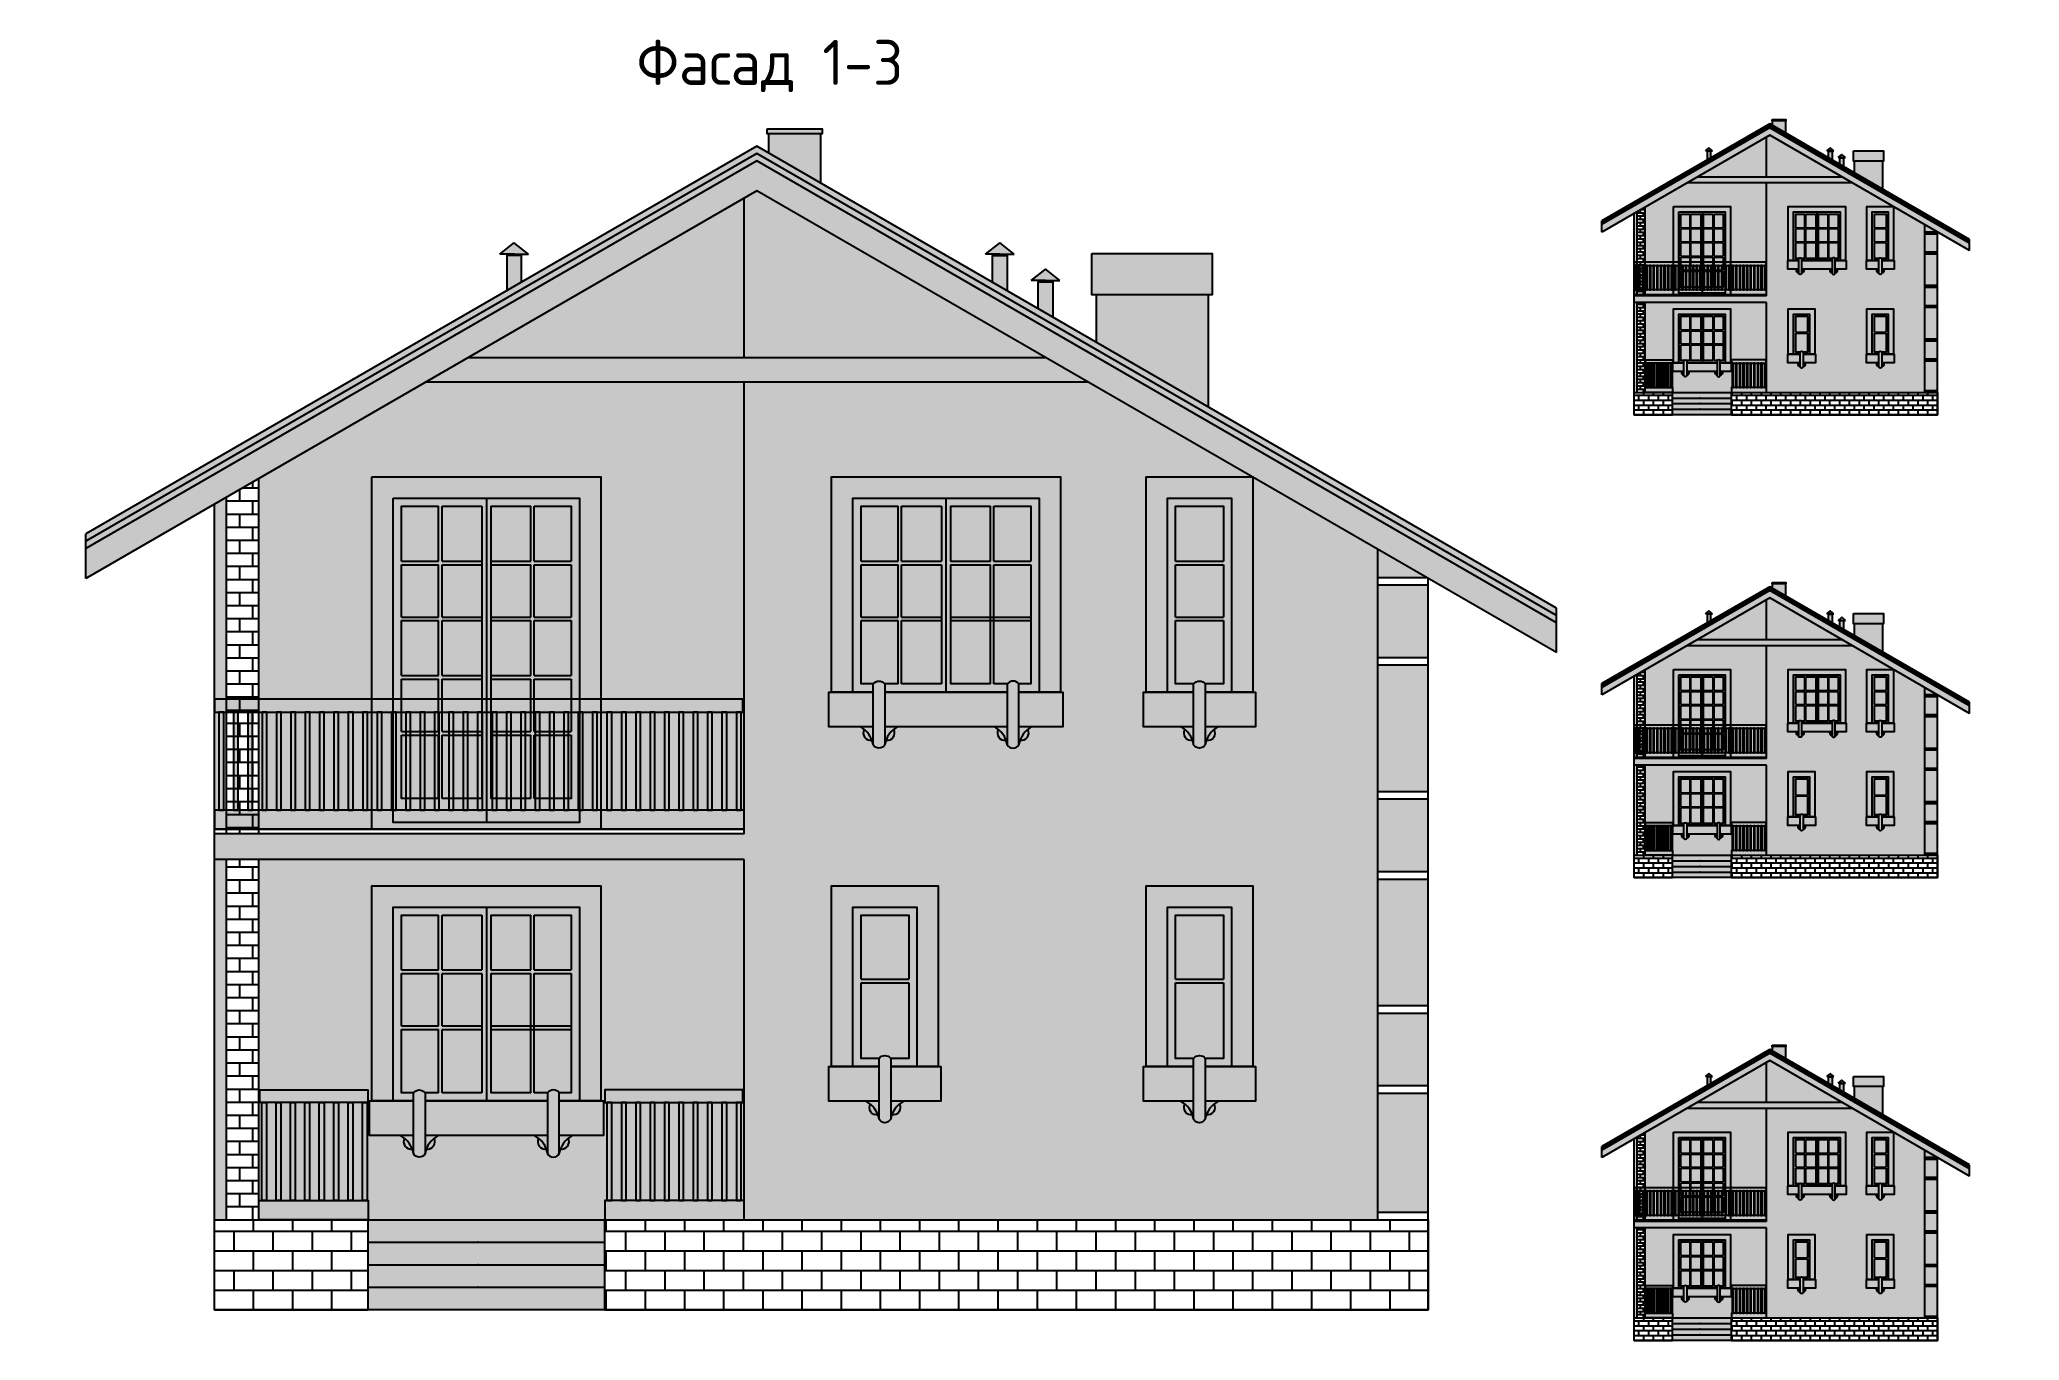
# Paper-space layout 'ФС 1-3' of a CAD drawing. Header units: millimetres. Extents: x 27 to 335, y 67 to 270.
# The model-space entities are those that its viewports show. They can reach past a viewport. Long polylines and large blocks are cut down to what shows.
import ezdxf
from ezdxf.enums import TextEntityAlignment as Align

# ---------------------------------------------------------------- set-up
doc = ezdxf.new("R2010")
doc.units = ezdxf.units.MM
doc.layers.add('ВЭ', color=140, linetype='Continuous', plot=False)
for name, color, linetype in [('Окна и двери', 94, 'Continuous'), ('Стены_наруж', 184, 'Continuous'), ('Текст', 184, 'Continuous')]:
    doc.layers.add(name, color=color, linetype=linetype)
doc.layers.get('ВЭ').off()
doc.styles.add('GOST-2.304_Type-B', font='GOST Common.ttf')

psp = doc.layouts.new('ФС 1-3')

# ---------------------------------------------------------------- texts
at = {"layer": 'Текст', "style": 'GOST-2.304_Type-B'}
psp.add_text('Фасад 1-3', height=7, dxfattribs=at).set_placement((140.832577843043, 266.1989646507552), align=Align.MIDDLE_CENTER)

msp = doc.modelspace()

# ---------------------------------------------------------------- blocks, each defined once
blk = doc.blocks.new('ок 1ф')
at = {"true_color": 0xf49467}
h = blk.add_hatch(color=21, dxfattribs=at)
h.dxf.hatch_style = 1
h.paths.add_polyline_path([(165.5735179269686, -165.5735179269686), (663.7780225728637, -165.5735179269686), (663.7780225728638, -1405.643085519638), (829.3515404998325, -1405.643085519638), (829.3515404998325, 0), (-1.42e-14, 0), (1.42e-14, -1405.643085519638), (165.5735179269686, -1405.643085519638)])
h.paths.add_polyline_path([(368.9835905312211, -1405.643085519638), (-20.00000000000001, -1405.643085519638), (-20.00000000000001, -1675.372710246156), (368.9835905312211, -1675.372710246156)])
h.paths.add_polyline_path([(849.3515404998326, -1405.643085519638), (459.8807282860506, -1405.643085519638), (459.8807282860507, -1675.372710246156), (849.3515404998325, -1675.372710246156)])
at = {"true_color": 0xd24c0f}
h = blk.add_hatch(color=22, dxfattribs=at)
h.dxf.hatch_style = 1
h.paths.add_polyline_path([(228.9845342667541, -756.1148245031363), (600.3670062330784, -756.1148245031363), (600.3670062330784, -1342.232069179852), (459.8807282860507, -1342.232069179852), (459.8807282860507, -1405.643085519638), (663.7780225728638, -1405.643085519638), (663.7780225728638, -165.5735179269687), (165.5735179269686, -165.5735179269686), (165.5735179269686, -1405.643085519638), (368.9835905312211, -1405.643085519638), (368.9835905312211, -1342.232069179852), (228.9845342667541, -1342.232069179852)])
h.paths.add_polyline_path([(228.9845342667541, -727.833081531513), (228.9845342667541, -228.9845342667542), (600.3670062330784, -228.9845342667541), (600.3670062330784, -727.833081531513)], flags=16)
h.paths.add_polyline_path([(459.8807282860507, -1342.232069179852, 0.4870932336798922), (368.9835905312211, -1342.232069179852), (368.9835905312211, -1405.643085519638), (368.9835905312211, -1814.972200600547, 0.6023425671881243), (459.8807282860507, -1814.972200600547)])
h.paths.add_polyline_path([(368.9835905312211, -1675.372710246156), (267.4861189593225, -1675.372710246156, -0.2400425047890003), (368.9835905312211, -1814.972200600535)])
h.paths.add_polyline_path([(299.884296749531, -1696.254001194526, 0.645830944053512), (359.4840207802529, -1778.712641306297, 0.1362758844487175)], flags=17)
h.paths.add_polyline_path([(561.3781998579493, -1675.372710246156), (459.8807282860507, -1675.372710246156), (459.8807282860507, -1814.972200600536, -0.2400425047890008)])
h.paths.add_polyline_path([(528.980022067741, -1696.254001194526, 0.1362758844487177), (469.3802980370189, -1778.712641306297, 0.6458309440535145)], flags=17)
h = blk.add_hatch(color=256)
h.dxf.hatch_style = 1
h.set_gradient(color1=(0, 255, 255), color2=(51, 204, 255), rotation=282.99999999999994, tint=1)
h.paths.add_polyline_path([(228.9845342667541, -727.833081531513), (600.3670062330784, -727.833081531513), (600.3670062330784, -228.9845342667541), (228.9845342667541, -228.9845342667541)])
h.paths.add_polyline_path([(228.9845342667541, -1342.232069179852), (368.9835905312211, -1342.232069179852, -0.4870932336798922), (459.8807282860507, -1342.232069179852), (600.3670062330784, -1342.232069179852), (600.3670062330784, -756.1148245031363), (228.9845342667541, -756.1148245031363)])
at = {"layer": 'Окна и двери'}
for p, q in [((228.9845342667541, -727.833081531513), (600.3670062330784, -727.833081531513)), ((228.9845342667541, -756.1148245031363), (600.3670062330784, -756.1148245031363))]:
    blk.add_line(p, q, dxfattribs=at)
for points in [[(368.9835905312211, -1405.643085519638), (0, -1405.643085519638), (0, 0), (829.3515404998325, 0), (829.3515404998325, -1405.643085519638), (459.8807282860507, -1405.643085519638)], [(368.9835905312211, -1405.643085519638), (165.5735179269686, -1405.643085519638), (165.5735179269686, -165.5735179269686), (663.7780225728638, -165.5735179269686), (663.7780225728638, -1405.643085519638), (459.8807282860507, -1405.643085519638)], [(228.9845342667541, -727.833081531513), (228.9845342667541, -228.9845342667541), (600.3670062330784, -228.9845342667541), (600.3670062330784, -727.833081531513)], [(368.9835905312211, -1342.232069179852), (228.9845342667541, -1342.232069179852), (228.9845342667541, -756.1148245031363)], [(600.3670062330784, -756.1148245031363), (600.3670062330784, -1342.232069179852), (459.8807282860507, -1342.232069179852)], [(368.9835905312211, -1675.372710246156), (-20, -1675.372710246156), (-20, -1405.643085519638), (368.9835905312211, -1405.643085519638)], [(459.8807282860507, -1405.643085519638), (849.3515404998325, -1405.643085519638), (849.3515404998325, -1675.372710246156), (459.8807282860507, -1675.372710246156)]]:
    blk.add_lwpolyline(points, dxfattribs=at)
blk.add_lwpolyline([(368.9835905312211, -1342.232069179852, -0.4870932336798922), (459.8807282860507, -1342.232069179852), (459.8807282860507, -1814.972200600547, -0.6023425671881243), (368.9835905312211, -1814.972200600547)], format="xyb", close=True, dxfattribs=at)
for centre, radius, start, end in [((181.2219209078939, -1844.789340283309), 190.1144560484591, 9.02340023835254, 63.01554410857924), ((647.6423979093778, -1844.789340283309), 190.1144560484591, 116.9844558914207, 170.9765997616474), ((348.2901650968452, -1724.035211492657), 55.81150182611547, 150.147522105083, 281.5700234960018), ((480.5741537204267, -1724.035211492657), 55.81150182611547, 258.4299765039982, 29.85247789491695)]:
    blk.add_arc(centre, radius, start, end, dxfattribs=at)
blk = doc.blocks.new('ок 1_2ф')
at = {"true_color": 0xf49467}
h = blk.add_hatch(color=21, dxfattribs=at)
h.dxf.hatch_style = 1
h.paths.add_polyline_path([(-20344.93571686108, -7226.844902860226), (-19846.73121221518, -7226.844902860226), (-19846.73121221518, -8734.62074536291), (-19681.15769428821, -8734.62074536291), (-19681.15769428821, -7061.271384933258), (-20510.50923478805, -7061.271384933258), (-20510.50923478805, -8734.62074536291), (-20344.93571686108, -8734.62074536291)])
h.paths.add_polyline_path([(-20141.28203341555, -8734.62074536291), (-20530.50923478805, -8734.62074536291), (-20530.50923478805, -9004.350370089429), (-20141.28203341555, -9004.350370089429)])
h.paths.add_polyline_path([(-19661.15769428821, -8734.62074536291), (-20050.38489566072, -8734.62074536291), (-20050.38489566072, -9004.350370089429), (-19661.15769428821, -9004.350370089429)])
at = {"true_color": 0xd24c0f}
h = blk.add_hatch(color=22, dxfattribs=at)
h.dxf.hatch_style = 1
h.paths.add_polyline_path([(-20141.28203341555, -8671.209729023125), (-20281.52470052129, -8671.209729023125), (-20281.52470052129, -8179.468708664201), (-19910.14222855497, -8179.468708664201), (-19910.14222855497, -8671.209729023125), (-20050.38489566072, -8671.209729023125), (-20050.38489566072, -8734.62074536291), (-19846.73121221518, -8734.62074536291), (-19846.73121221518, -7226.844902860226), (-20344.93571686108, -7226.844902860226), (-20344.93571686108, -8734.62074536291), (-20141.28203341555, -8734.62074536291)])
h.paths.add_polyline_path([(-20281.52470052129, -8151.186965692579), (-20281.52470052129, -7744.63753762043), (-19910.14222855497, -7744.63753762043), (-19910.14222855497, -8151.186965692579)], flags=16)
h.paths.add_polyline_path([(-20281.52470052129, -7716.355794648807), (-20281.52470052129, -7290.255919200011), (-19910.14222855497, -7290.255919200011), (-19910.14222855497, -7716.355794648807)], flags=16)
h.paths.add_polyline_path([(-20050.38489566072, -8671.209729023125, 0.4870932336798922), (-20141.28203341555, -8671.209729023125), (-20141.28203341555, -8734.62074536291), (-20141.28203341555, -9143.94986044382, 0.6023425671881243), (-20050.38489566072, -9143.94986044382)])
h.paths.add_polyline_path([(-20141.28203341555, -9004.350370089429), (-20242.77950498745, -9004.350370089429, -0.2400425047889968), (-20141.28203341555, -9143.949860443801)])
h.paths.add_polyline_path([(-20210.38132719723, -9025.2316610378, 0.645830944053498), (-20150.78160316651, -9107.69030114957, 0.1362758844487172)], flags=17)
h.paths.add_polyline_path([(-19981.28560187902, -9025.231661037798, 0.1362758844487192), (-20040.88532590975, -9107.69030114957, 0.6458309440535231)], flags=17)
h.paths.add_polyline_path([(-19948.88742408881, -9004.350370089429), (-20050.38489566072, -9004.350370089429), (-20050.38489566072, -9143.949860443801, -0.2400425047889955)])
h = blk.add_hatch(color=256)
h.dxf.hatch_style = 1
h.set_gradient(color1=(0, 255, 255), color2=(51, 204, 255), rotation=282.99999999999994, tint=1)
h.paths.add_polyline_path([(-20281.52470052129, -7716.355794648807), (-19910.14222855497, -7716.355794648807), (-19910.14222855497, -7290.255919200011), (-20281.52470052129, -7290.255919200011)])
h.paths.add_polyline_path([(-20281.52470052129, -8151.186965692579), (-19910.14222855497, -8151.186965692579), (-19910.14222855497, -7744.63753762043), (-20281.52470052129, -7744.63753762043)])
h.paths.add_polyline_path([(-20281.52470052129, -8671.209729023125), (-20141.28203341555, -8671.209729023125, -0.4870932336798922), (-20050.38489566072, -8671.209729023125), (-19910.14222855497, -8671.209729023125), (-19910.14222855497, -8179.468708664201), (-20281.52470052129, -8179.468708664201)])
at = {"layer": 'Окна и двери'}
for p, q in [((-20281.52470052129, -7716.355794648807), (-19910.14222855497, -7716.355794648807)), ((-20281.52470052129, -7744.63753762043), (-19910.14222855497, -7744.63753762043)), ((-20281.52470052129, -8151.186965692579), (-19910.14222855497, -8151.186965692579)), ((-20281.52470052129, -8179.468708664201), (-19910.14222855497, -8179.468708664201))]:
    blk.add_line(p, q, dxfattribs=at)
for points in [[(-20141.28203341555, -8734.62074536291), (-20510.50923478805, -8734.62074536291), (-20510.50923478805, -7061.271384933258), (-19681.15769428821, -7061.271384933258), (-19681.15769428821, -8734.62074536291), (-20050.38489566072, -8734.62074536291)], [(-20141.28203341555, -8734.62074536291), (-20344.93571686108, -8734.62074536291), (-20344.93571686108, -7226.844902860226), (-19846.73121221518, -7226.844902860226), (-19846.73121221518, -8734.62074536291), (-20050.38489566072, -8734.62074536291)], [(-20281.52470052129, -7716.355794648807), (-20281.52470052129, -7290.255919200011), (-19910.14222855497, -7290.255919200011), (-19910.14222855497, -7716.355794648807)], [(-20281.52470052129, -8151.186965692579), (-20281.52470052129, -7744.63753762043)], [(-19910.14222855497, -7744.63753762043), (-19910.14222855497, -8151.186965692579)], [(-20141.28203341555, -8671.209729023125), (-20281.52470052129, -8671.209729023125), (-20281.52470052129, -8179.468708664201)], [(-19910.14222855497, -8179.468708664201), (-19910.14222855497, -8671.209729023125), (-20050.38489566072, -8671.209729023125)], [(-20141.28203341555, -9004.350370089429), (-20530.50923478805, -9004.350370089429), (-20530.50923478805, -8734.62074536291), (-20141.28203341555, -8734.62074536291)], [(-20050.38489566072, -8734.62074536291), (-19661.15769428821, -8734.62074536291), (-19661.15769428821, -9004.350370089429), (-20050.38489566072, -9004.350370089429)]]:
    blk.add_lwpolyline(points, dxfattribs=at)
blk.add_lwpolyline([(-20141.28203341555, -8671.209729023125, -0.4870932336798922), (-20050.38489566072, -8671.209729023125), (-20050.38489566072, -9143.94986044382, -0.6023425671881243), (-20141.28203341555, -9143.94986044382)], format="xyb", close=True, dxfattribs=at)
for centre, radius, start, end in [((-20329.04370303887, -9173.767000126581), 190.1144560484591, 9.02340023836514, 63.01554410860855), ((-20161.97545884992, -9053.01287133593), 55.81150182611547, 150.1475221050707, 281.5700234958944), ((-19862.62322603739, -9173.767000126581), 190.1144560484591, 116.9844558913965, 170.9765997616348), ((-20029.69147022634, -9053.01287133593), 55.81150182611547, 258.4299765041055, 29.85247789495215)]:
    blk.add_arc(centre, radius, start, end, dxfattribs=at)
blk = doc.blocks.new('ок 3_2ф')
at = {"true_color": 0xf49467}
h = blk.add_hatch(color=21, dxfattribs=at)
h.dxf.hatch_style = 1
h.paths.add_polyline_path([(165.5735179269686, -165.5735179269686), (1614.510149392648, -165.5735179269686), (1614.510149392649, -1673.349360429653), (1780.083667319617, -1673.349360429653), (1780.083667319617, 0), (0, 0), (1.42e-14, -1673.349360429653), (165.5735179269686, -1673.349360429653)])
h.paths.add_polyline_path([(323.291410812526, -1673.349360429653), (-19.99999999999997, -1673.349360429653), (-19.99999999999997, -1943.078985156171), (323.291410812526, -1943.078985156171)])
h.paths.add_polyline_path([(1365.895118752261, -1673.349360429653), (414.1885485673555, -1673.349360429653), (414.1885485673555, -1943.078985156171), (1365.895118752261, -1943.078985156171)])
h.paths.add_polyline_path([(1800.083667319617, -1673.349360429653), (1456.792256507091, -1673.349360429653), (1456.792256507091, -1943.078985156171), (1800.083667319617, -1943.078985156171)])
at = {"true_color": 0xd24c0f}
h = blk.add_hatch(color=22, dxfattribs=at)
h.dxf.hatch_style = 1
h.paths.add_polyline_path([(890.0418336598086, -165.5735179269686), (165.5735179269686, -165.5735179269686), (165.5735179269686, -1673.349360429653), (323.291410812526, -1673.349360429653), (323.291410812526, -1609.938344089867), (228.9845342667539, -1609.938344089867), (228.9845342667541, -1118.197323730943), (516.9050102130859, -1118.197323730943), (516.9050102130859, -1609.938344089867), (414.1885485673556, -1609.938344089867), (414.1885485673555, -1673.349360429653), (890.0418336598086, -1673.349360429653)])
h.paths.add_polyline_path([(545.1867531847092, -1609.938344089867), (545.1867531847092, -1118.197323730943), (854.7877517259349, -1118.197323730943), (854.7877517259351, -1089.91558075932), (545.1867531847092, -1089.915580759319), (545.1867531847056, -683.3661526871728), (854.7877517259367, -683.3661526871729), (854.787751725933, -1609.938344089867)], flags=16)
h.paths.add_polyline_path([(516.9050102130896, -1089.915580759319), (228.9845342667541, -1089.91558075932), (228.9845342667541, -683.3661526871728), (516.9050102130823, -683.3661526871728)], flags=16)
h.paths.add_polyline_path([(545.1867531847056, -655.0844097155485), (545.1867531847092, -228.9845342667541), (854.787751725933, -228.9845342667541), (854.7877517259367, -655.0844097155496)], flags=16)
h.paths.add_polyline_path([(516.9050102130815, -655.0844097155486), (228.9845342667541, -655.0844097155494), (228.9845342667541, -228.9845342667541), (516.9050102130859, -228.9845342667541)], flags=16)
h.paths.add_polyline_path([(1365.895118752261, -1609.938344089867), (1263.178657106531, -1609.938344089867), (1263.178657106533, -1118.197323730943), (1234.89691413491, -1118.197323730943), (1234.896914134908, -1609.938344089867), (925.2959155936842, -1609.938344089867), (925.2959155936842, -683.3661526871729), (1234.896914134911, -683.3661526871739), (1234.89691413491, -1089.91558075932), (1263.178657106533, -1089.91558075932), (1263.178657106535, -683.3661526871737), (1551.099133052863, -683.3661526871728), (1551.099133052863, -1609.938344089867), (1456.792256507091, -1609.938344089867), (1456.792256507091, -1673.349360429653), (1614.510149392648, -1673.349360429653), (1614.510149392648, -165.5735179269686), (890.0418336598086, -165.5735179269686), (890.0418336598086, -1673.349360429653), (1365.895118752261, -1673.349360429653)])
h.paths.add_polyline_path([(925.2959155936842, -655.0844097155497), (925.2959155936842, -228.9845342667541), (1234.896914134908, -228.9845342667541), (1234.896914134911, -655.0844097155496)], flags=16)
h.paths.add_polyline_path([(1263.178657106535, -655.0844097155381), (1263.178657106531, -228.9845342667541), (1551.099133052863, -228.9845342667541), (1551.099133052863, -655.0844097155496)], flags=16)
h.paths.add_polyline_path([(414.1885485673555, -1609.938344089867, 0.4870932336798922), (323.291410812526, -1609.938344089867), (323.291410812526, -2082.678475510562, 0.6023425671881243), (414.1885485673555, -2082.678475510562)])
h.paths.add_polyline_path([(1551.099133052863, -1089.91558075932), (1263.178657106533, -1089.91558075932), (1263.178657106533, -1118.197323730943), (1551.099133052863, -1118.197323730943)], flags=17)
h.paths.add_polyline_path([(1263.178657106533, -1089.91558075932), (1234.89691413491, -1089.91558075932), (1234.89691413491, -1118.197323730943), (1263.178657106533, -1118.197323730943)], flags=17)
h.paths.add_polyline_path([(1234.89691413491, -1089.91558075932), (925.2959155936842, -1089.915580759321), (925.2959155936842, -1118.197323730943), (1234.89691413491, -1118.197323730943)], flags=17)
h.paths.add_polyline_path([(1456.792256507091, -1609.938344089867, 0.4870932336798922), (1365.895118752261, -1609.938344089867), (1365.895118752261, -2082.678475510562, 0.6023425671881243), (1456.792256507091, -2082.678475510562)])
h.paths.add_polyline_path([(1296.795824970571, -1963.960276104541, 0.645830944053512), (1356.395549001293, -2046.418916216313, 0.1362758844487177)], flags=17)
h.paths.add_polyline_path([(1365.895118752261, -1943.078985156171), (1264.397647180362, -1943.078985156171, -0.2400425047890015), (1365.895118752261, -2082.678475510551)])
h.paths.add_polyline_path([(1558.28972807899, -1943.078985156171), (1456.792256507091, -1943.078985156171), (1456.792256507091, -2082.678475510551, -0.2400425047890017)])
h.paths.add_polyline_path([(1525.891550288782, -1963.96027610454, 0.136275884448719), (1466.29182625806, -2046.418916216313, 0.6458309440535263)], flags=17)
h.paths.add_polyline_path([(483.287842349046, -1963.960276104541, 0.1362758844487178), (423.6881183183237, -2046.418916216313, 0.645830944053515)], flags=17)
h.paths.add_polyline_path([(515.6860201392547, -1943.078985156171), (414.1885485673555, -1943.078985156171), (414.1885485673555, -2082.67847551055, -0.2400425047890012)])
h.paths.add_polyline_path([(323.291410812526, -1943.078985156171), (221.7939392406272, -1943.078985156171, -0.2400425047890014), (323.291410812526, -2082.678475510551)])
h.paths.add_polyline_path([(254.1921170308356, -1963.960276104542, 0.6458309440535274), (313.7918410615582, -2046.418916216313, 0.136275884448719)], flags=17)
h = blk.add_hatch(color=256)
h.dxf.hatch_style = 1
h.set_gradient(color1=(0, 255, 255), color2=(51, 204, 255), rotation=282.99999999999994, tint=1)
h.paths.add_polyline_path([(516.9050102130859, -228.984534266754), (228.9845342667541, -228.9845342667541), (228.9845342667541, -655.0844097155496), (516.9050102130823, -655.0844097155486)])
h.paths.add_polyline_path([(854.787751725933, -228.9845342667541), (545.1867531847092, -228.9845342667541), (545.1867531847056, -655.0844097155486), (854.7877517259367, -655.0844097155496)])
h.paths.add_polyline_path([(925.2959155936842, -655.0844097155496), (1234.896914134911, -655.0844097155496), (1234.896914134908, -228.9845342667541), (925.2959155936842, -228.9845342667541)])
h.paths.add_polyline_path([(1551.099133052863, -228.984534266754), (1263.178657106531, -228.9845342667541), (1263.178657106535, -655.0844097155496), (1551.099133052863, -655.0844097155496)])
h.paths.add_polyline_path([(1263.178657106535, -683.3661526871737), (1263.178657106533, -1089.91558075932), (1551.099133052863, -1089.91558075932), (1551.099133052863, -683.3661526871728)])
h.paths.add_polyline_path([(1234.896914134911, -683.3661526871737), (925.2959155936842, -683.3661526871728), (925.2959155936842, -1089.915580759321), (1234.89691413491, -1089.91558075932)])
h.paths.add_polyline_path([(854.7877517259367, -683.3661526871728), (545.1867531847056, -683.3661526871728), (545.1867531847092, -1089.915580759319), (854.7877517259351, -1089.91558075932)])
h.paths.add_polyline_path([(516.9050102130823, -683.3661526871728), (228.9845342667541, -683.3661526871728), (228.9845342667541, -1089.91558075932), (516.9050102130859, -1089.915580759319)])
h.paths.add_polyline_path([(516.9050102130859, -1118.197323730943), (228.984534266754, -1118.197323730943), (228.984534266754, -1609.938344089868), (323.291410812526, -1609.938344089867, -0.4870932336798922), (414.1885485673555, -1609.938344089867), (516.9050102130859, -1609.938344089867)])
h.paths.add_polyline_path([(545.1867531847092, -1118.197323730943), (545.1867531847092, -1609.938344089867), (854.787751725933, -1609.938344089867), (854.7877517259351, -1118.197323730943)])
h.paths.add_polyline_path([(1234.89691413491, -1118.197323730943), (925.2959155936842, -1118.197323730943), (925.295915593684, -1609.938344089867), (1234.896914134908, -1609.938344089867)])
h.paths.add_polyline_path([(1263.178657106531, -1609.938344089867), (1365.895118752261, -1609.938344089867, -0.4870932336798922), (1456.792256507091, -1609.938344089867), (1551.099133052863, -1609.938344089867), (1551.099133052863, -1118.197323730943), (1263.178657106533, -1118.197323730943)])
at = {"layer": 'Окна и двери'}
for p, q in [((516.9050102130823, -655.0844097155513), (516.9050102130859, -228.9845342667541)), ((545.1867531847056, -655.0844097155513), (545.1867531847092, -228.9845342667541)), ((854.787751725933, -228.9845342667541), (854.7877517259367, -655.0844097155496)), ((890.0418336598086, -165.5735179269686), (890.0418336598086, -1673.349360429653)), ((925.2959155936842, -228.9845342667541), (925.2959155936842, -655.0844097155496)), ((1234.896914134911, -655.0844097155496), (1234.896914134908, -228.9845342667541)), ((1263.178657106535, -655.0844097155496), (1263.178657106531, -228.9845342667541)), ((228.9845342667541, -655.0844097155496), (516.9050102130859, -655.0844097155486)), ((228.9845342667541, -683.3661526871728), (516.9050102130859, -683.3661526871728)), ((516.9050102130859, -1089.915580759319), (516.9050102130823, -683.3661526871728)), ((545.1867531847092, -655.0844097155486), (854.7877517259367, -655.0844097155496)), ((545.1867531847092, -683.3661526871728), (854.7877517259367, -683.3661526871728)), ((545.1867531847092, -1089.915580759319), (545.1867531847056, -683.3661526871728)), ((854.7877517259367, -683.3661526871728), (854.787751725933, -1609.938344089867)), ((925.2959155936842, -655.0844097155496), (1234.896914134908, -655.0844097155496)), ((925.2959155936842, -683.3661526871728), (925.2959155936842, -1609.938344089867)), ((925.2959155936842, -683.3661526871728), (1234.896914134908, -683.3661526871737)), ((1234.896914134908, -1609.938344089867), (1234.896914134911, -683.3661526871728)), ((1263.178657106531, -655.0844097155496), (1551.099133052863, -655.0844097155496)), ((1263.178657106531, -683.3661526871737), (1551.099133052863, -683.3661526871728)), ((1263.178657106531, -1609.938344089867), (1263.178657106535, -683.3661526871728)), ((228.9845342667541, -1089.91558075932), (516.9050102130896, -1089.915580759319)), ((228.9845342667541, -1118.197323730943), (516.9050102130896, -1118.197323730943)), ((516.9050102130859, -1609.938344089867), (516.9050102130859, -1118.197323730943)), ((545.1867531847092, -1089.915580759319), (854.7877517259367, -1089.91558075932)), ((545.1867531847092, -1118.197323730943), (854.7877517259367, -1118.197323730943)), ((545.1867531847092, -1609.938344089867), (545.1867531847092, -1118.197323730943)), ((925.2959155936878, -1089.915580759321), (1551.099133052863, -1089.91558075932)), ((925.2959155936878, -1118.197323730943), (1551.099133052863, -1118.197323730943))]:
    blk.add_line(p, q, dxfattribs=at)
for points in [[(323.291410812526, -1673.349360429653), (0, -1673.349360429653), (0, 0), (1780.083667319617, 0), (1780.083667319617, -1673.349360429653), (1456.792256507091, -1673.349360429653)], [(323.291410812526, -1673.349360429653), (165.5735179269686, -1673.349360429653), (165.5735179269686, -165.5735179269686), (1614.510149392648, -165.5735179269686), (1614.510149392648, -1673.349360429653), (1456.792256507091, -1673.349360429653)], [(228.9845342667541, -655.0844097155496), (228.9845342667541, -228.9845342667541), (516.9050102130859, -228.9845342667541)], [(545.1867531847092, -228.9845342667541), (854.787751725933, -228.9845342667541)], [(925.2959155936842, -228.9845342667541), (1234.896914134908, -228.9845342667541)], [(1263.178657106531, -228.9845342667541), (1551.099133052863, -228.9845342667541), (1551.099133052863, -655.0844097155496)], [(228.9845342667541, -1089.91558075932), (228.9845342667541, -683.3661526871728)], [(1551.099133052863, -683.3661526871728), (1551.099133052863, -1609.938344089867), (1456.792256507091, -1609.938344089867)], [(323.291410812526, -1609.938344089867), (228.9845342667541, -1609.938344089867), (228.9845342667541, -1118.197323730943)], [(323.291410812526, -1943.078985156171), (-20, -1943.078985156171), (-20, -1673.349360429653), (323.291410812526, -1673.349360429653)], [(516.9050102130859, -1609.938344089867), (414.1885485673555, -1609.938344089867)], [(1365.895118752261, -1673.349360429653), (414.1885485673555, -1673.349360429653)], [(1365.895118752261, -1673.349360429653), (414.1885485673555, -1673.349360429653)], [(414.1885485673555, -1673.349360429653), (1365.895118752261, -1673.349360429653)], [(854.787751725933, -1609.938344089867), (545.1867531847092, -1609.938344089867)], [(1234.896914134908, -1609.938344089867), (925.2959155936842, -1609.938344089867)], [(1365.895118752261, -1609.938344089867), (1263.178657106531, -1609.938344089867)], [(1456.792256507091, -1673.349360429653), (1800.083667319617, -1673.349360429653), (1800.083667319617, -1943.078985156171), (1456.792256507091, -1943.078985156171)], [(1365.895118752261, -1943.078985156171), (414.1885485673555, -1943.078985156171)]]:
    blk.add_lwpolyline(points, dxfattribs=at)
for points in [[(323.291410812526, -1609.938344089867, -0.4870932336798922), (414.1885485673555, -1609.938344089867), (414.1885485673555, -2082.678475510562, -0.6023425671881243), (323.291410812526, -2082.678475510562)], [(1456.792256507091, -1609.938344089867, 0.4870932336798922), (1365.895118752261, -1609.938344089867), (1365.895118752261, -2082.678475510562, 0.6023425671881243), (1456.792256507091, -2082.678475510562)]]:
    blk.add_lwpolyline(points, format="xyb", close=True, dxfattribs=at)
for centre, radius, start, end in [((135.5297411891988, -2112.495615193324), 190.1144560484591, 9.02340023835254, 63.01554410860289), ((302.5979853781501, -1991.741486402672), 55.81150182611547, 150.1475221050378, 281.5700234957871), ((601.9502181906828, -2112.495615193324), 190.1144560484591, 116.9844558913971, 170.9765997616474), ((434.8819740017315, -1991.741486402672), 55.81150182611547, 258.4299765040086, 29.85247789496215), ((1178.133449128934, -2112.495615193324), 190.1144560484591, 9.02340023835254, 63.01554410860289), ((1345.201693317886, -1991.741486402672), 55.81150182611547, 150.1475221050378, 281.5700234959913), ((1644.553926130418, -2112.495615193324), 190.1144560484591, 116.9844558913971, 170.9765997616474), ((1477.485681941467, -1991.741486402672), 55.81150182611547, 258.4299765040086, 29.85247789496215)]:
    blk.add_arc(centre, radius, start, end, dxfattribs=at)
blk = doc.blocks.new('дв_1')
at = {"true_color": 0xf49467}
h = blk.add_hatch(color=21, dxfattribs=at)
h.dxf.hatch_style = 1
h.paths.add_polyline_path([(-24752.60009683002, -7061.27138493326), (-26532.68376414964, -7061.27138493326), (-26532.68376414964, -9801.367429737871), (-24752.60009683002, -9801.367429737871)])
h.paths.add_polyline_path([(-26367.11024622267, -7226.844902860228), (-24918.17361475699, -7226.844902860228), (-24918.17361475699, -9749.878624112776), (-26367.11024622267, -9749.878624112776)], flags=16)
h.paths.add_polyline_path([(-26303.69922988289, -7290.255919200014), (-26015.77875393656, -7290.255919200014), (-26015.77875393656, -7716.355794648809), (-26303.69922988289, -7716.355794648809)], flags=0)
h.paths.add_polyline_path([(-26303.69922988289, -7744.637537620433), (-26015.77875393656, -7744.637537620433), (-26015.77875393656, -8151.186965692581), (-26303.69922988289, -8151.186965692579)], flags=0)
h.paths.add_polyline_path([(-25987.49701096493, -7290.255919200014), (-25677.89601242371, -7290.255919200014), (-25677.89601242371, -9561.086934101908), (-25987.49701096493, -9561.086934101908), (-25987.49701096493, -9068.681498128391), (-25677.89601242371, -9068.681498128393), (-25677.89601242371, -9040.399755156768), (-25987.49701096493, -9040.399755156768), (-25987.49701096493, -8633.850327084621), (-25677.89601242371, -8633.850327084623), (-25677.89601242371, -8605.568584113), (-25987.49701096493, -8605.568584113), (-25987.49701096493, -8179.468708664204), (-25677.89601242371, -8179.468708664204), (-25677.89601242371, -8151.186965692581), (-25987.49701096493, -8151.186965692581), (-25987.49701096494, -7744.637537620433), (-25677.89601242371, -7744.637537620433), (-25677.89601242371, -7716.355794648809), (-25987.49701096494, -7716.355794648809)], flags=0)
h.paths.add_polyline_path([(-26303.69922988289, -8179.468708664202), (-26015.77875393656, -8179.468708664204), (-26015.77875393656, -8605.568584113), (-26303.69922988289, -8605.568584113)], flags=0)
h.paths.add_polyline_path([(-25607.38784855596, -7290.255919200014), (-25297.78685001474, -7290.255919200014), (-25297.78685001474, -7716.355794648809), (-25607.38784855596, -7716.355794648809), (-25607.38784855596, -7744.637537620433), (-25297.78685001474, -7744.637537620431), (-25297.78685001474, -8151.186965692579), (-25607.38784855596, -8151.186965692581), (-25607.38784855596, -8179.468708664204), (-25297.78685001474, -8179.468708664202), (-25297.78685001474, -8605.568584113), (-25607.38784855596, -8605.568584112996), (-25607.38784855596, -8633.850327084623), (-25297.78685001474, -8633.850327084623), (-25297.78685001474, -9040.399755156768), (-25607.38784855596, -9040.399755156768), (-25607.38784855596, -9068.681498128393), (-25297.78685001474, -9068.681498128393), (-25297.78685001474, -9561.086934101908), (-25607.38784855596, -9561.086934101908)], flags=0)
h.paths.add_polyline_path([(-26303.69922988289, -8633.850327084621), (-26015.77875393656, -8633.850327084621), (-26015.77875393656, -9040.399755156768), (-26303.69922988289, -9040.399755156768)], flags=0)
h.paths.add_polyline_path([(-25269.50510704311, -7290.255919200014), (-24981.58463109678, -7290.255919200014), (-24981.58463109678, -7716.355794648809), (-25269.50510704311, -7716.355794648809)], flags=0)
h.paths.add_polyline_path([(-25269.50510704312, -7744.637537620431), (-24981.58463109678, -7744.637537620433), (-24981.58463109678, -8151.186965692579), (-25269.50510704311, -8151.186965692579)], flags=0)
h.paths.add_polyline_path([(-25269.50510704311, -8179.468708664202), (-24981.58463109678, -8179.468708664202), (-24981.58463109678, -8605.568584113), (-25269.50510704312, -8605.568584113)], flags=0)
h.paths.add_polyline_path([(-26303.69922988289, -9068.681498128391), (-26015.77875393656, -9068.681498128391), (-26015.77875393656, -9561.086934101908), (-26303.69922988289, -9561.086934101908)], flags=0)
h.paths.add_polyline_path([(-25269.50510704313, -8633.850327084623), (-24981.58463109678, -8633.850327084621), (-24981.58463109678, -9040.399755156768), (-25269.50510704312, -9040.399755156768)], flags=0)
h.paths.add_polyline_path([(-25269.50510704312, -9068.681498128393), (-24981.58463109678, -9068.681498128391), (-24981.58463109678, -9561.086934101908), (-25269.50510704311, -9561.086934101908)], flags=0)
at = {"true_color": 0xd24c0f}
h = blk.add_hatch(color=22, dxfattribs=at)
h.dxf.hatch_style = 1
h.paths.add_polyline_path([(-25642.64193048984, -7226.844902860228), (-26367.11024622267, -7226.844902860228), (-26367.11024622267, -9749.878624112776), (-25642.64193048984, -9749.878624112776)])
h.paths.add_polyline_path([(-25987.49701096493, -7290.255919200014), (-25677.89601242371, -7290.255919200014), (-25677.89601242371, -9561.086934101908), (-25987.49701096493, -9561.086934101908), (-25987.49701096493, -9068.681498128391), (-25677.89601242371, -9068.681498128393), (-25677.89601242371, -9040.399755156768), (-25987.49701096493, -9040.399755156768), (-25987.49701096493, -8633.850327084621), (-25677.89601242371, -8633.850327084623), (-25677.89601242371, -8605.568584113), (-25987.49701096493, -8605.568584113), (-25987.49701096493, -8179.468708664204), (-25677.89601242371, -8179.468708664204), (-25677.89601242371, -8151.186965692581), (-25987.49701096493, -8151.186965692581), (-25987.49701096494, -7744.637537620433), (-25677.89601242371, -7744.637537620433), (-25677.89601242371, -7716.355794648809), (-25987.49701096494, -7716.355794648809)], flags=16)
h.paths.add_polyline_path([(-26015.77875393656, -7290.255919200014), (-26015.77875393656, -7716.355794648809), (-26303.69922988289, -7716.355794648809), (-26303.69922988289, -7290.255919200014)], flags=16)
h.paths.add_polyline_path([(-26015.77875393656, -7744.637537620433), (-26015.77875393656, -8151.186965692581), (-26303.69922988289, -8151.186965692579), (-26303.69922988289, -7744.637537620433)], flags=16)
h.paths.add_polyline_path([(-26015.77875393656, -8179.468708664204), (-26015.77875393656, -8605.568584113), (-26303.69922988289, -8605.568584113), (-26303.69922988289, -8179.468708664202)], flags=16)
h.paths.add_polyline_path([(-26015.77875393656, -8633.850327084621), (-26015.77875393656, -9040.399755156768), (-26303.69922988289, -9040.399755156768), (-26303.69922988289, -8633.850327084621)], flags=16)
h.paths.add_polyline_path([(-26015.77875393656, -9068.68149812839), (-26015.77875393656, -9561.086934101908), (-26303.69922988289, -9561.086934101908), (-26303.69922988289, -9068.681498128391)], flags=16)
h.paths.add_polyline_path([(-24918.17361475699, -7226.844902860228), (-25642.64193048984, -7226.844902860228), (-25642.64193048984, -9749.878624112776), (-24918.17361475699, -9749.878624112776)])
h.paths.add_polyline_path([(-25297.78685001474, -7290.255919200014), (-25297.78685001474, -7716.355794648809), (-25607.38784855596, -7716.355794648809), (-25607.38784855596, -7744.637537620433), (-25297.78685001474, -7744.637537620431), (-25297.78685001474, -8151.186965692579), (-25607.38784855596, -8151.186965692581), (-25607.38784855596, -8179.468708664204), (-25297.78685001474, -8179.468708664202), (-25297.78685001474, -8605.568584113), (-25607.38784855596, -8605.568584112996), (-25607.38784855596, -8633.850327084623), (-25297.78685001474, -8633.850327084623), (-25297.78685001474, -9040.399755156768), (-25607.38784855596, -9040.399755156768), (-25607.38784855596, -9068.681498128393), (-25297.78685001474, -9068.681498128393), (-25297.78685001474, -9561.086934101908), (-25607.38784855596, -9561.086934101908), (-25607.38784855596, -7290.255919200014)], flags=16)
h.paths.add_polyline_path([(-25269.50510704311, -7290.255919200014), (-24981.58463109678, -7290.255919200014), (-24981.58463109678, -7716.355794648809), (-25269.50510704311, -7716.355794648809)], flags=16)
h.paths.add_polyline_path([(-25269.50510704311, -7744.637537620431), (-24981.58463109678, -7744.637537620433), (-24981.58463109678, -8151.186965692579), (-25269.50510704311, -8151.186965692579)], flags=16)
h.paths.add_polyline_path([(-25269.50510704311, -8179.468708664202), (-24981.58463109678, -8179.468708664202), (-24981.58463109678, -8605.568584113), (-25269.50510704312, -8605.568584113)], flags=16)
h.paths.add_polyline_path([(-25269.50510704313, -8633.850327084623), (-24981.58463109678, -8633.850327084621), (-24981.58463109678, -9040.399755156768), (-25269.50510704312, -9040.399755156768)], flags=16)
h.paths.add_polyline_path([(-25269.50510704312, -9068.681498128393), (-24981.58463109678, -9068.681498128391), (-24981.58463109678, -9561.086934101908), (-25269.50510704311, -9561.086934101908)], flags=16)
h = blk.add_hatch(color=256)
h.dxf.hatch_style = 1
h.set_gradient(color1=(0, 255, 255), color2=(51, 204, 255), rotation=282.99999999999994, tint=1)
h.paths.add_polyline_path([(-26015.77875393656, -7290.255919200014), (-26303.69922988289, -7290.255919200014), (-26303.69922988289, -7716.355794648809), (-26015.77875393656, -7716.355794648809)])
h.paths.add_polyline_path([(-25987.49701096494, -7716.355794648809), (-25677.89601242371, -7716.355794648809), (-25677.89601242371, -7290.255919200014), (-25987.49701096493, -7290.255919200014)])
h.paths.add_polyline_path([(-25987.49701096494, -7744.637537620433), (-25987.49701096493, -8151.186965692581), (-25677.89601242371, -8151.186965692581), (-25677.89601242371, -7744.637537620433)])
h.paths.add_polyline_path([(-26015.77875393656, -7744.637537620433), (-26303.69922988289, -7744.637537620433), (-26303.69922988289, -8151.186965692579), (-26015.77875393656, -8151.186965692581)])
h.paths.add_polyline_path([(-26015.77875393656, -8179.468708664204), (-26303.69922988289, -8179.468708664202), (-26303.69922988289, -8605.568584113), (-26015.77875393656, -8605.568584113)])
h.paths.add_polyline_path([(-25677.89601242371, -8179.468708664204), (-25987.49701096493, -8179.468708664204), (-25987.49701096493, -8605.568584113), (-25677.89601242371, -8605.568584113)])
h.paths.add_polyline_path([(-25677.89601242371, -8633.850327084623), (-25987.49701096493, -8633.850327084621), (-25987.49701096493, -9040.399755156768), (-25677.89601242371, -9040.399755156768)])
h.paths.add_polyline_path([(-26015.77875393656, -8633.850327084621), (-26303.69922988289, -8633.850327084621), (-26303.69922988289, -9040.399755156768), (-26015.77875393656, -9040.399755156768)])
h.paths.add_polyline_path([(-26015.77875393656, -9068.681498128391), (-26303.69922988289, -9068.681498128391), (-26303.69922988289, -9561.086934101908), (-26015.77875393656, -9561.086934101908)])
h.paths.add_polyline_path([(-25677.89601242371, -9068.681498128393), (-25987.49701096493, -9068.681498128391), (-25987.49701096493, -9561.086934101908), (-25677.89601242371, -9561.086934101908)])
h.paths.add_polyline_path([(-25297.78685001474, -9068.681498128393), (-25607.38784855596, -9068.681498128393), (-25607.38784855596, -9561.086934101908), (-25297.78685001474, -9561.086934101908)])
h.paths.add_polyline_path([(-24981.58463109678, -9068.681498128391), (-25269.50510704312, -9068.681498128393), (-25269.50510704311, -9561.086934101908), (-24981.58463109678, -9561.086934101908)])
h.paths.add_polyline_path([(-24981.58463109678, -8633.850327084621), (-25269.50510704312, -8633.850327084623), (-25269.50510704312, -9040.399755156768), (-24981.58463109678, -9040.399755156768)])
h.paths.add_polyline_path([(-25297.78685001474, -8633.850327084623), (-25607.38784855596, -8633.850327084623), (-25607.38784855596, -9040.399755156768), (-25297.78685001474, -9040.399755156768)])
h.paths.add_polyline_path([(-25297.78685001474, -8179.468708664202), (-25607.38784855596, -8179.468708664204), (-25607.38784855596, -8605.568584112996), (-25297.78685001474, -8605.568584113)])
h.paths.add_polyline_path([(-25269.50510704312, -8605.568584113), (-24981.58463109678, -8605.568584113), (-24981.58463109678, -8179.468708664202), (-25269.50510704311, -8179.468708664202)])
h.paths.add_polyline_path([(-25269.50510704311, -8151.186965692579), (-24981.58463109678, -8151.186965692579), (-24981.58463109678, -7744.637537620433), (-25269.50510704311, -7744.637537620431)])
h.paths.add_polyline_path([(-25607.38784855596, -8151.186965692581), (-25297.78685001474, -8151.186965692579), (-25297.78685001474, -7744.637537620431), (-25607.38784855596, -7744.637537620433)])
h.paths.add_polyline_path([(-25607.38784855596, -7716.355794648809), (-25297.78685001474, -7716.355794648809), (-25297.78685001474, -7290.255919200014), (-25607.38784855596, -7290.255919200014)])
h.paths.add_polyline_path([(-25269.50510704311, -7716.355794648809), (-24981.58463109678, -7716.355794648809), (-24981.58463109678, -7290.255919200014), (-25269.50510704311, -7290.255919200014)])
at = {"layer": 'Окна и двери'}
for p, q in [((-25642.64193048984, -7226.844902860228), (-25642.64193048984, -9749.878624112776)), ((-26015.77875393656, -7716.355794648809), (-26015.77875393656, -7290.255919200014)), ((-25987.49701096494, -7716.355794648809), (-25987.49701096493, -7290.255919200014)), ((-25677.89601242371, -7290.255919200014), (-25677.89601242371, -9561.086934101908)), ((-25607.38784855596, -7290.255919200014), (-25607.38784855596, -9561.086934101908)), ((-25297.78685001474, -7716.355794648809), (-25297.78685001474, -7290.255919200014)), ((-25269.50510704311, -7716.355794648809), (-25269.50510704311, -7290.255919200014)), ((-26303.69922988289, -7716.355794648809), (-26015.77875393656, -7716.355794648809)), ((-26303.69922988289, -7744.637537620433), (-26015.77875393656, -7744.637537620433)), ((-26015.77875393656, -8151.186965692581), (-26015.77875393656, -7744.637537620433)), ((-25987.49701096494, -7716.355794648809), (-25677.89601242371, -7716.355794648809)), ((-25987.49701096494, -7744.637537620433), (-25677.89601242371, -7744.637537620433)), ((-25987.49701096493, -8151.186965692581), (-25987.49701096494, -7744.637537620433)), ((-25607.38784855596, -7716.355794648809), (-25297.78685001474, -7716.355794648809)), ((-25607.38784855596, -7744.637537620433), (-25297.78685001474, -7744.637537620431)), ((-25297.78685001474, -8151.186965692582), (-25297.78685001474, -7744.637537620433)), ((-25269.50510704311, -7716.355794648809), (-24981.58463109678, -7716.355794648809)), ((-25269.50510704311, -7744.637537620431), (-24981.58463109678, -7744.637537620433)), ((-25269.50510704311, -8151.186965692579), (-25269.50510704311, -7744.637537620433)), ((-26303.69922988289, -8151.186965692579), (-26015.77875393656, -8151.186965692581)), ((-25987.49701096493, -8151.186965692581), (-25677.89601242371, -8151.186965692581)), ((-25607.38784855596, -8151.186965692581), (-25297.78685001474, -8151.186965692579)), ((-25269.50510704311, -8151.186965692579), (-24981.58463109678, -8151.186965692579)), ((-26303.69922988289, -8179.468708664202), (-26015.77875393656, -8179.468708664204)), ((-26015.77875393656, -8605.568584113), (-26015.77875393656, -8179.468708664204)), ((-25987.49701096493, -8605.568584113), (-25987.49701096493, -8179.468708664204)), ((-25987.49701096493, -8179.468708664204), (-25677.89601242371, -8179.468708664204)), ((-25607.38784855596, -8179.468708664204), (-25297.78685001474, -8179.468708664202)), ((-25297.78685001474, -8605.568584113), (-25297.78685001474, -8179.468708664201)), ((-25269.50510704311, -8179.468708664202), (-24981.58463109678, -8179.468708664202)), ((-25269.50510704312, -8605.568584113), (-25269.50510704311, -8179.468708664201)), ((-26303.69922988289, -8605.568584113), (-26015.77875393656, -8605.568584113)), ((-25987.49701096493, -8605.568584113), (-25677.89601242371, -8605.568584113)), ((-25607.38784855595, -8605.568584112996), (-25297.78685001474, -8605.568584113)), ((-25269.50510704311, -8605.568584113), (-24981.58463109678, -8605.568584113)), ((-26303.69922988289, -8633.850327084621), (-26015.77875393656, -8633.850327084621)), ((-26015.77875393656, -9040.399755156768), (-26015.77875393656, -8633.850327084621)), ((-25987.49701096493, -9040.399755156768), (-25987.49701096493, -8633.850327084621)), ((-25987.49701096493, -8633.850327084621), (-25677.89601242371, -8633.850327084623)), ((-25607.38784855596, -8633.850327084623), (-25297.78685001474, -8633.850327084623)), ((-25297.78685001474, -9040.399755156768), (-25297.78685001474, -8633.850327084623)), ((-25269.50510704312, -9040.399755156768), (-25269.50510704312, -8633.850327084623)), ((-25269.50510704313, -8633.850327084623), (-24981.58463109678, -8633.850327084621)), ((-26303.69922988289, -9040.399755156768), (-26015.77875393656, -9040.399755156768)), ((-26303.69922988289, -9068.681498128391), (-26015.77875393656, -9068.681498128391)), ((-26015.77875393656, -9561.086934101908), (-26015.77875393656, -9068.68149812839)), ((-25987.49701096494, -9040.399755156768), (-25677.89601242371, -9040.399755156768)), ((-25987.49701096493, -9561.086934101908), (-25987.49701096493, -9068.68149812839)), ((-25987.49701096494, -9068.681498128391), (-25677.89601242371, -9068.681498128393)), ((-25607.38784855596, -9040.399755156768), (-25297.78685001474, -9040.399755156768)), ((-25607.38784855596, -9068.681498128393), (-25297.78685001474, -9068.681498128393)), ((-25297.78685001474, -9561.086934101908), (-25297.78685001474, -9068.681498128391)), ((-25269.50510704311, -9040.399755156768), (-24981.58463109678, -9040.399755156768)), ((-25269.50510704311, -9561.086934101908), (-25269.50510704312, -9068.681498128391)), ((-25269.50510704311, -9068.681498128393), (-24981.58463109678, -9068.681498128391))]:
    blk.add_line(p, q, dxfattribs=at)
for points in [[(-26532.68376414964, -7061.27138493326), (-24752.60009683002, -7061.27138493326), (-24752.60009683002, -9801.367429737871), (-26532.68376414964, -9801.367429737871)], [(-26367.11024622267, -7226.844902860228), (-24918.17361475699, -7226.844902860228), (-24918.17361475699, -9749.878624112776), (-26367.11024622267, -9749.878624112776)]]:
    blk.add_lwpolyline(points, close=True, dxfattribs=at)
for points in [[(-26303.69922988289, -7716.355794648809), (-26303.69922988289, -7290.255919200014), (-26015.77875393656, -7290.255919200014)], [(-25987.49701096493, -7290.255919200014), (-25677.89601242371, -7290.255919200014)], [(-25607.38784855596, -7290.255919200014), (-25297.78685001474, -7290.255919200014)], [(-25269.50510704311, -7290.255919200014), (-24981.58463109678, -7290.255919200014), (-24981.58463109678, -7716.355794648809)], [(-26303.69922988289, -8151.186965692579), (-26303.69922988289, -7744.637537620433)], [(-24981.58463109678, -7744.637537620433), (-24981.58463109678, -8151.186965692579)], [(-26303.69922988289, -8605.568584113), (-26303.69922988289, -8179.468708664202)], [(-24981.58463109678, -8179.468708664202), (-24981.58463109678, -8605.568584113)], [(-26303.69922988289, -9040.399755156768), (-26303.69922988289, -8633.850327084621)], [(-24981.58463109678, -8633.850327084621), (-24981.58463109678, -9040.399755156768)], [(-26015.77875393656, -9561.086934101908), (-26303.69922988289, -9561.086934101908), (-26303.69922988289, -9068.681498128391)], [(-24981.58463109678, -9068.681498128391), (-24981.58463109678, -9561.086934101908), (-25269.50510704311, -9561.086934101908)], [(-25677.89601242371, -9561.086934101908), (-25987.49701096493, -9561.086934101908)], [(-25297.78685001474, -9561.086934101908), (-25607.38784855596, -9561.086934101908)]]:
    blk.add_lwpolyline(points, dxfattribs=at)
blk = doc.blocks.new('A$C6EAC2052')
at = {"layer": 'Стены_наруж', "true_color": 0xd24c0f}
h = blk.add_hatch(color=22, dxfattribs=at)
h.dxf.hatch_style = 1
h.paths.add_polyline_path([(-61.06546340005298, -1816.789693662897), (-899.6347713114229, -1816.789693662897), (-899.6347713114229, -1717.407807081603), (-61.06546340005298, -1717.407807081603)])
at = {"layer": 'Стены_наруж'}
h = blk.add_hatch(color=9, dxfattribs=at)
h.dxf.hatch_style = 1
h.paths.add_polyline_path([(2805.810303228864, -2578.803943989115), (2842.390791583472, -2578.803943989115), (2842.390791583472, -1816.789693662897), (2805.810303228864, -1816.789693662897)])
h.paths.add_polyline_path([(2694.03253076128, -2578.803943989115), (2730.613019115888, -2578.803943989115), (2730.613019115888, -1816.789693662897), (2694.03253076128, -1816.789693662897)])
h.paths.add_polyline_path([(2246.921440890947, -2578.803943989115), (2283.501929245554, -2578.803943989115), (2283.501929245554, -1816.789693662897), (2246.921440890947, -1816.789693662897)])
h.paths.add_polyline_path([(2470.476985826114, -2578.803943989115), (2507.057474180721, -2578.803943989115), (2507.057474180721, -1816.789693662897), (2470.476985826114, -1816.789693662897)])
h.paths.add_polyline_path([(2023.36589595578, -2578.803943989115), (2059.946384310388, -2578.803943989115), (2059.946384310388, -1816.789693662897), (2023.36589595578, -1816.789693662897)])
h.paths.add_polyline_path([(1911.588123488196, -2578.803943989115), (1948.168611842804, -2578.803943989115), (1948.168611842804, -1816.789693662897), (1911.588123488196, -1816.789693662897)])
h.paths.add_polyline_path([(2582.254758293697, -2578.803943989115), (2618.835246648305, -2578.803943989115), (2618.835246648305, -1816.789693662897), (2582.254758293697, -1816.789693662897)])
h.paths.add_polyline_path([(-624.700069568993, -2578.803943989115), (-661.280557923601, -2578.803943989115), (-661.280557923601, -1816.789693662897), (-624.700069568993, -1816.789693662897)])
h.paths.add_polyline_path([(1799.810351020613, -2578.803943989115), (1836.390839375221, -2578.803943989115), (1836.390839375221, -1816.789693662897), (1799.810351020613, -1816.789693662897)])
h.paths.add_polyline_path([(2135.143668423364, -2578.803943989115), (2171.724156777971, -2578.803943989115), (2171.724156777971, -1816.789693662897), (2135.143668423364, -1816.789693662897)])
h.paths.add_polyline_path([(-401.1445246338261, -2578.803943989115), (-437.7250129884341, -2578.803943989115), (-437.7250129884341, -1816.789693662897), (-401.1445246338261, -1816.789693662897)])
h.paths.add_polyline_path([(-177.5889796986594, -2578.803943989115), (-214.1694680532673, -2578.803943989115), (-214.1694680532673, -1816.789693662897), (-177.5889796986594, -1816.789693662897)])
h.paths.add_polyline_path([(2358.69921335853, -2578.803943989115), (2395.279701713138, -2578.803943989115), (2395.279701713138, -1816.789693662897), (2358.69921335853, -1816.789693662897)])
h.paths.add_polyline_path([(-512.9222971014096, -2578.803943989115), (-549.5027854560175, -2578.803943989115), (-549.5027854560175, -1816.789693662897), (-512.9222971014096, -1816.789693662897)])
h.paths.add_polyline_path([(-848.2556145041598, -2578.803943989115), (-884.8361028587678, -2578.803943989115), (-884.8361028587678, -1816.789693662897), (-848.2556145041598, -1816.789693662897)])
h.paths.add_polyline_path([(-289.3667521662428, -2578.803943989115), (-325.9472405208508, -2578.803943989115), (-325.9472405208508, -1816.789693662897), (-289.3667521662428, -1816.789693662897)])
h.paths.add_polyline_path([(-65.81120723107597, -2578.803943989115), (-102.3916955856839, -2578.803943989115), (-102.3916955856839, -1816.789693662897), (-65.81120723107597, -1816.789693662897)])
h.paths.add_polyline_path([(-736.4778420365764, -2578.803943989115), (-773.0583303911844, -2578.803943989115), (-773.0583303911844, -1816.789693662897), (-736.4778420365764, -1816.789693662897)])
at = {"layer": 'Стены_наруж', "true_color": 0xd24c0f}
h = blk.add_hatch(color=22, dxfattribs=at)
h.dxf.hatch_style = 1
h.paths.add_polyline_path([(1781.767907515677, -1816.789693662897), (2857.189460036126, -1816.789693662897), (2857.189460036126, -1717.407807081603), (1781.767907515677, -1717.407807081603)])
h = blk.add_hatch(color=22, dxfattribs=at)
h.dxf.hatch_style = 1
h.paths.add_polyline_path([(-58.43919543650918, -2727.83257995096), (-908.7226556370151, -2727.832579950962), (-908.7226556370151, -2578.803943989115), (-58.43919543650918, -2578.803943989113)])
h = blk.add_hatch(color=22, dxfattribs=at)
h.dxf.hatch_style = 1
h.paths.add_polyline_path([(1782.643595568224, -2727.832579950959), (2866.277344361719, -2727.832579950962), (2866.277344361719, -2578.803943989115), (1782.643595568224, -2578.803943989111)])
for points in [[(-61.06546340005298, -1816.789693662897), (-899.6347713114229, -1816.789693662897), (-899.6347713114229, -1717.407807081603), (-61.06546340005298, -1717.407807081603)], [(-848.2556145041598, -2578.803943989115), (-884.8361028587678, -2578.803943989115), (-884.8361028587678, -1816.789693662897), (-848.2556145041598, -1816.789693662897)], [(-736.4778420365764, -2578.803943989115), (-773.0583303911844, -2578.803943989115), (-773.0583303911844, -1816.789693662897), (-736.4778420365764, -1816.789693662897)], [(-624.700069568993, -2578.803943989115), (-661.280557923601, -2578.803943989115), (-661.280557923601, -1816.789693662897), (-624.700069568993, -1816.789693662897)], [(-512.9222971014096, -2578.803943989115), (-549.5027854560175, -2578.803943989115), (-549.5027854560175, -1816.789693662897), (-512.9222971014096, -1816.789693662897)], [(-401.1445246338261, -2578.803943989115), (-437.7250129884341, -2578.803943989115), (-437.7250129884341, -1816.789693662897), (-401.1445246338261, -1816.789693662897)], [(-289.3667521662428, -2578.803943989115), (-325.9472405208508, -2578.803943989115), (-325.9472405208508, -1816.789693662897), (-289.3667521662428, -1816.789693662897)], [(-177.5889796986594, -2578.803943989115), (-214.1694680532673, -2578.803943989115), (-214.1694680532673, -1816.789693662897), (-177.5889796986594, -1816.789693662897)], [(-65.81120723107597, -2578.803943989115), (-102.3916955856839, -2578.803943989115), (-102.3916955856839, -1816.789693662897), (-65.81120723107597, -1816.789693662897)], [(1781.767907515677, -1816.789693662897), (2857.189460036126, -1816.789693662897), (2857.189460036126, -1717.407807081603), (1781.767907515677, -1717.407807081603)], [(1799.810351020613, -2578.803943989115), (1836.390839375221, -2578.803943989115), (1836.390839375221, -1816.789693662897), (1799.810351020613, -1816.789693662897)], [(1911.588123488196, -2578.803943989115), (1948.168611842804, -2578.803943989115), (1948.168611842804, -1816.789693662897), (1911.588123488196, -1816.789693662897)], [(2023.36589595578, -2578.803943989115), (2059.946384310388, -2578.803943989115), (2059.946384310388, -1816.789693662897), (2023.36589595578, -1816.789693662897)], [(2135.143668423364, -2578.803943989115), (2171.724156777971, -2578.803943989115), (2171.724156777971, -1816.789693662897), (2135.143668423364, -1816.789693662897)], [(2246.921440890947, -2578.803943989115), (2283.501929245554, -2578.803943989115), (2283.501929245554, -1816.789693662897), (2246.921440890947, -1816.789693662897)], [(2358.69921335853, -2578.803943989115), (2395.279701713138, -2578.803943989115), (2395.279701713138, -1816.789693662897), (2358.69921335853, -1816.789693662897)], [(2470.476985826114, -2578.803943989115), (2507.057474180721, -2578.803943989115), (2507.057474180721, -1816.789693662897), (2470.476985826114, -1816.789693662897)], [(2582.254758293697, -2578.803943989115), (2618.835246648305, -2578.803943989115), (2618.835246648305, -1816.789693662897), (2582.254758293697, -1816.789693662897)], [(2694.03253076128, -2578.803943989115), (2730.613019115888, -2578.803943989115), (2730.613019115888, -1816.789693662897), (2694.03253076128, -1816.789693662897)], [(2805.810303228864, -2578.803943989115), (2842.390791583472, -2578.803943989115), (2842.390791583472, -1816.789693662897), (2805.810303228864, -1816.789693662897)], [(-58.43919543650918, -2727.83257995096), (-908.7226556370151, -2727.832579950962), (-908.7226556370151, -2578.803943989115), (-58.43919543650918, -2578.803943989113)], [(1782.643595568224, -2727.832579950959), (2866.277344361719, -2727.832579950962), (2866.277344361719, -2578.803943989115), (1782.643595568224, -2578.803943989111)]]:
    blk.add_lwpolyline(points, close=True)
blk = doc.blocks.new('A$C73D93402')
at = {"layer": 'Стены_наруж', "true_color": 0xd24c0f}
h = blk.add_hatch(color=22, dxfattribs=at)
h.dxf.hatch_style = 1
h.paths.add_polyline_path([(-930.6739914494538, -222.8305602062901), (3180.238124224954, -222.8305602062901), (3180.238124224954, -123.4486736249964), (-930.6739914494538, -123.4486736249964)])
at = {"layer": 'Стены_наруж'}
h = blk.add_hatch(color=9, dxfattribs=at)
h.dxf.hatch_style = 1
h.paths.add_polyline_path([(-671.5852964801451, -984.8448105325077), (-635.0048081255372, -984.8448105325077), (-635.0048081255372, -222.8305602062901), (-671.5852964801451, -222.8305602062901)])
h.paths.add_polyline_path([(-783.3630689477286, -984.8448105325077), (-746.7825805931207, -984.8448105325077), (-746.7825805931207, -222.8305602062901), (-783.3630689477286, -222.8305602062901)])
h.paths.add_polyline_path([(-895.1408414153119, -984.8448105325077), (-858.5603530607041, -984.8448105325077), (-858.5603530607041, -222.8305602062901), (-895.1408414153119, -222.8305602062901)])
h.paths.add_polyline_path([(222.6368832605222, -984.8448105325077), (259.2173716151301, -984.8448105325077), (259.2173716151301, -222.8305602062901), (222.6368832605222, -222.8305602062901)])
h.paths.add_polyline_path([(110.8591107929387, -984.8448105325077), (147.4395991475467, -984.8448105325077), (147.4395991475467, -222.8305602062901), (110.8591107929387, -222.8305602062901)])
h.paths.add_polyline_path([(-0.9186616746446816, -984.8448105325077), (35.66182667996327, -984.8448105325077), (35.66182667996327, -222.8305602062901), (-0.9186616746446816, -222.8305602062901)])
h.paths.add_polyline_path([(-112.6964341422281, -984.8448105325077), (-76.11594578762015, -984.8448105325077), (-76.11594578762015, -222.8305602062901), (-112.6964341422281, -222.8305602062901)])
h.paths.add_polyline_path([(-224.4742066098115, -984.8448105325077), (-187.8937182552036, -984.8448105325077), (-187.8937182552036, -222.8305602062901), (-224.4742066098115, -222.8305602062901)])
h.paths.add_polyline_path([(-336.2519790773949, -984.8448105325077), (-299.671490722787, -984.8448105325077), (-299.671490722787, -222.8305602062901), (-336.2519790773949, -222.8305602062901)])
h.paths.add_polyline_path([(-448.0297515449783, -984.8448105325077), (-411.4492631903703, -984.8448105325077), (-411.4492631903703, -222.8305602062901), (-448.0297515449783, -222.8305602062901)])
h.paths.add_polyline_path([(-559.8075240125617, -984.8448105325077), (-523.2270356579538, -984.8448105325077), (-523.2270356579538, -222.8305602062901), (-559.8075240125617, -222.8305602062901)])
h.paths.add_polyline_path([(1116.859063001189, -984.8448105325077), (1153.439551355797, -984.8448105325077), (1153.439551355797, -222.8305602062901), (1116.859063001189, -222.8305602062901)])
h.paths.add_polyline_path([(1005.081290533606, -984.8448105325077), (1041.661778888214, -984.8448105325077), (1041.661778888214, -222.8305602062901), (1005.081290533606, -222.8305602062901)])
h.paths.add_polyline_path([(893.3035180660225, -984.8448105325077), (929.8840064206306, -984.8448105325077), (929.8840064206306, -222.8305602062901), (893.3035180660225, -222.8305602062901)])
h.paths.add_polyline_path([(781.5257455984392, -984.8448105325077), (818.1062339530472, -984.8448105325077), (818.1062339530472, -222.8305602062901), (781.5257455984392, -222.8305602062901)])
h.paths.add_polyline_path([(669.7479731308558, -984.8448105325077), (706.3284614854637, -984.8448105325077), (706.3284614854637, -222.8305602062901), (669.7479731308558, -222.8305602062901)])
h.paths.add_polyline_path([(557.9702006632723, -984.8448105325077), (594.5506890178802, -984.8448105325077), (594.5506890178802, -222.8305602062901), (557.9702006632723, -222.8305602062901)])
h.paths.add_polyline_path([(446.1924281956889, -984.8448105325077), (482.7729165502969, -984.8448105325077), (482.7729165502969, -222.8305602062901), (446.1924281956889, -222.8305602062901)])
h.paths.add_polyline_path([(334.4146557281056, -984.8448105325077), (370.9951440827135, -984.8448105325077), (370.9951440827135, -222.8305602062901), (334.4146557281056, -222.8305602062901)])
h.paths.add_polyline_path([(2011.081242741857, -984.8448105325077), (2047.661731096465, -984.8448105325077), (2047.661731096465, -222.8305602062901), (2011.081242741857, -222.8305602062901)])
h.paths.add_polyline_path([(1899.303470274273, -984.8448105325077), (1935.883958628881, -984.8448105325077), (1935.883958628881, -222.8305602062901), (1899.303470274273, -222.8305602062901)])
h.paths.add_polyline_path([(1787.52569780669, -984.8448105325077), (1824.106186161298, -984.8448105325077), (1824.106186161298, -222.8305602062901), (1787.52569780669, -222.8305602062901)])
h.paths.add_polyline_path([(1675.747925339106, -984.8448105325077), (1712.328413693714, -984.8448105325077), (1712.328413693714, -222.8305602062901), (1675.747925339106, -222.8305602062901)])
h.paths.add_polyline_path([(1563.970152871523, -984.8448105325077), (1600.550641226131, -984.8448105325077), (1600.550641226131, -222.8305602062901), (1563.970152871523, -222.8305602062901)])
h.paths.add_polyline_path([(1452.19238040394, -984.8448105325077), (1488.772868758547, -984.8448105325077), (1488.772868758547, -222.8305602062901), (1452.19238040394, -222.8305602062901)])
h.paths.add_polyline_path([(1340.414607936356, -984.8448105325077), (1376.995096290964, -984.8448105325077), (1376.995096290964, -222.8305602062901), (1340.414607936356, -222.8305602062901)])
h.paths.add_polyline_path([(1228.636835468773, -984.8448105325077), (1265.217323823381, -984.8448105325077), (1265.217323823381, -222.8305602062901), (1228.636835468773, -222.8305602062901)])
h.paths.add_polyline_path([(3128.858967417691, -984.8448105325077), (3165.439455772299, -984.8448105325077), (3165.439455772299, -222.8305602062901), (3128.858967417691, -222.8305602062901)])
h.paths.add_polyline_path([(3017.081194950108, -984.8448105325077), (3053.661683304716, -984.8448105325077), (3053.661683304716, -222.8305602062901), (3017.081194950108, -222.8305602062901)])
h.paths.add_polyline_path([(2905.303422482525, -984.8448105325077), (2941.883910837132, -984.8448105325077), (2941.883910837132, -222.8305602062901), (2905.303422482525, -222.8305602062901)])
h.paths.add_polyline_path([(2793.525650014941, -984.8448105325077), (2830.106138369549, -984.8448105325077), (2830.106138369549, -222.8305602062901), (2793.525650014941, -222.8305602062901)])
h.paths.add_polyline_path([(2681.747877547357, -984.8448105325077), (2718.328365901966, -984.8448105325077), (2718.328365901966, -222.8305602062901), (2681.747877547357, -222.8305602062901)])
h.paths.add_polyline_path([(2569.970105079774, -984.8448105325077), (2606.550593434382, -984.8448105325077), (2606.550593434382, -222.8305602062901), (2569.970105079774, -222.8305602062901)])
h.paths.add_polyline_path([(2458.192332612191, -984.8448105325077), (2494.772820966799, -984.8448105325077), (2494.772820966799, -222.8305602062901), (2458.192332612191, -222.8305602062901)])
h.paths.add_polyline_path([(2346.414560144607, -984.8448105325077), (2382.995048499215, -984.8448105325077), (2382.995048499215, -222.8305602062901), (2346.414560144607, -222.8305602062901)])
h.paths.add_polyline_path([(2234.636787677024, -984.8448105325077), (2271.217276031632, -984.8448105325077), (2271.217276031632, -222.8305602062901), (2234.636787677024, -222.8305602062901)])
h.paths.add_polyline_path([(2122.85901520944, -984.8448105325077), (2159.439503564048, -984.8448105325077), (2159.439503564048, -222.8305602062901), (2122.85901520944, -222.8305602062901)])
at = {"layer": 'Стены_наруж', "true_color": 0xd24c0f}
h = blk.add_hatch(color=22, dxfattribs=at)
h.dxf.hatch_style = 1
h.paths.add_polyline_path([(-930.6739914494538, -1133.873446494352), (3189.326008550546, -1133.873446494355), (3189.326008550546, -984.8448105325077), (-930.6739914494538, -984.8448105325042)])
for points in [[(-930.6739914494538, -222.8305602062901), (3180.238124224954, -222.8305602062901), (3180.238124224954, -123.4486736249964), (-930.6739914494538, -123.4486736249964)], [(-895.1408414153119, -984.8448105325077), (-858.5603530607041, -984.8448105325077), (-858.5603530607041, -222.8305602062901), (-895.1408414153119, -222.8305602062901)], [(-783.3630689477286, -984.8448105325077), (-746.7825805931207, -984.8448105325077), (-746.7825805931207, -222.8305602062901), (-783.3630689477286, -222.8305602062901)], [(-671.5852964801451, -984.8448105325077), (-635.0048081255372, -984.8448105325077), (-635.0048081255372, -222.8305602062901), (-671.5852964801451, -222.8305602062901)], [(-559.8075240125617, -984.8448105325077), (-523.2270356579538, -984.8448105325077), (-523.2270356579538, -222.8305602062901), (-559.8075240125617, -222.8305602062901)], [(-448.0297515449783, -984.8448105325077), (-411.4492631903703, -984.8448105325077), (-411.4492631903703, -222.8305602062901), (-448.0297515449783, -222.8305602062901)], [(-336.2519790773949, -984.8448105325077), (-299.671490722787, -984.8448105325077), (-299.671490722787, -222.8305602062901), (-336.2519790773949, -222.8305602062901)], [(-224.4742066098115, -984.8448105325077), (-187.8937182552036, -984.8448105325077), (-187.8937182552036, -222.8305602062901), (-224.4742066098115, -222.8305602062901)], [(-112.6964341422281, -984.8448105325077), (-76.11594578762015, -984.8448105325077), (-76.11594578762015, -222.8305602062901), (-112.6964341422281, -222.8305602062901)], [(-0.9186616746446816, -984.8448105325077), (35.66182667996327, -984.8448105325077), (35.66182667996327, -222.8305602062901), (-0.9186616746446816, -222.8305602062901)], [(110.8591107929387, -984.8448105325077), (147.4395991475467, -984.8448105325077), (147.4395991475467, -222.8305602062901), (110.8591107929387, -222.8305602062901)], [(222.6368832605222, -984.8448105325077), (259.2173716151301, -984.8448105325077), (259.2173716151301, -222.8305602062901), (222.6368832605222, -222.8305602062901)], [(334.4146557281056, -984.8448105325077), (370.9951440827135, -984.8448105325077), (370.9951440827135, -222.8305602062901), (334.4146557281056, -222.8305602062901)], [(446.1924281956889, -984.8448105325077), (482.7729165502969, -984.8448105325077), (482.7729165502969, -222.8305602062901), (446.1924281956889, -222.8305602062901)], [(557.9702006632723, -984.8448105325077), (594.5506890178802, -984.8448105325077), (594.5506890178802, -222.8305602062901), (557.9702006632723, -222.8305602062901)], [(669.7479731308558, -984.8448105325077), (706.3284614854637, -984.8448105325077), (706.3284614854637, -222.8305602062901), (669.7479731308558, -222.8305602062901)], [(781.5257455984392, -984.8448105325077), (818.1062339530472, -984.8448105325077), (818.1062339530472, -222.8305602062901), (781.5257455984392, -222.8305602062901)], [(893.3035180660225, -984.8448105325077), (929.8840064206306, -984.8448105325077), (929.8840064206306, -222.8305602062901), (893.3035180660225, -222.8305602062901)], [(1005.081290533606, -984.8448105325077), (1041.661778888214, -984.8448105325077), (1041.661778888214, -222.8305602062901), (1005.081290533606, -222.8305602062901)], [(1116.859063001189, -984.8448105325077), (1153.439551355797, -984.8448105325077), (1153.439551355797, -222.8305602062901), (1116.859063001189, -222.8305602062901)], [(1228.636835468773, -984.8448105325077), (1265.217323823381, -984.8448105325077), (1265.217323823381, -222.8305602062901), (1228.636835468773, -222.8305602062901)], [(1340.414607936356, -984.8448105325077), (1376.995096290964, -984.8448105325077), (1376.995096290964, -222.8305602062901), (1340.414607936356, -222.8305602062901)], [(1452.19238040394, -984.8448105325077), (1488.772868758547, -984.8448105325077), (1488.772868758547, -222.8305602062901), (1452.19238040394, -222.8305602062901)], [(1563.970152871523, -984.8448105325077), (1600.550641226131, -984.8448105325077), (1600.550641226131, -222.8305602062901), (1563.970152871523, -222.8305602062901)], [(1675.747925339106, -984.8448105325077), (1712.328413693714, -984.8448105325077), (1712.328413693714, -222.8305602062901), (1675.747925339106, -222.8305602062901)], [(1787.52569780669, -984.8448105325077), (1824.106186161298, -984.8448105325077), (1824.106186161298, -222.8305602062901), (1787.52569780669, -222.8305602062901)], [(1899.303470274273, -984.8448105325077), (1935.883958628881, -984.8448105325077), (1935.883958628881, -222.8305602062901), (1899.303470274273, -222.8305602062901)], [(2011.081242741857, -984.8448105325077), (2047.661731096465, -984.8448105325077), (2047.661731096465, -222.8305602062901), (2011.081242741857, -222.8305602062901)], [(2122.85901520944, -984.8448105325077), (2159.439503564048, -984.8448105325077), (2159.439503564048, -222.8305602062901), (2122.85901520944, -222.8305602062901)], [(2234.636787677024, -984.8448105325077), (2271.217276031632, -984.8448105325077), (2271.217276031632, -222.8305602062901), (2234.636787677024, -222.8305602062901)], [(2346.414560144607, -984.8448105325077), (2382.995048499215, -984.8448105325077), (2382.995048499215, -222.8305602062901), (2346.414560144607, -222.8305602062901)], [(2458.192332612191, -984.8448105325077), (2494.772820966799, -984.8448105325077), (2494.772820966799, -222.8305602062901), (2458.192332612191, -222.8305602062901)], [(2569.970105079774, -984.8448105325077), (2606.550593434382, -984.8448105325077), (2606.550593434382, -222.8305602062901), (2569.970105079774, -222.8305602062901)], [(2681.747877547357, -984.8448105325077), (2718.328365901966, -984.8448105325077), (2718.328365901966, -222.8305602062901), (2681.747877547357, -222.8305602062901)], [(2793.525650014941, -984.8448105325077), (2830.106138369549, -984.8448105325077), (2830.106138369549, -222.8305602062901), (2793.525650014941, -222.8305602062901)], [(2905.303422482525, -984.8448105325077), (2941.883910837132, -984.8448105325077), (2941.883910837132, -222.8305602062901), (2905.303422482525, -222.8305602062901)], [(3017.081194950108, -984.8448105325077), (3053.661683304716, -984.8448105325077), (3053.661683304716, -222.8305602062901), (3017.081194950108, -222.8305602062901)], [(3128.858967417691, -984.8448105325077), (3165.439455772299, -984.8448105325077), (3165.439455772299, -222.8305602062901), (3128.858967417691, -222.8305602062901)], [(-930.6739914494538, -1133.873446494352), (3189.326008550546, -1133.873446494355), (3189.326008550546, -984.8448105325077), (-930.6739914494538, -984.8448105325042)]]:
    blk.add_lwpolyline(points, close=True)

# ---------------------------------------------------------------- hatches: boundary and pattern name
at = {"layer": 'Стены_наруж', "true_color": 0xf49467}
h = msp.add_hatch(color=21, dxfattribs=at)
h.dxf.hatch_style = 1
h.paths.add_polyline_path([(-21292.44457956259, -6133.194691068686), (-25782.92294873921, -6133.194691068686), (-26114.79377253528, -6324.800400523524), (-20960.57375576653, -6324.800400523524)], flags=17)
h.paths.add_polyline_path([(-20027.66203123993, -5646.549094571581), (-20896.79904670965, -5646.549094571581), (-20896.79904670965, -6015.210584451226), (-20027.66203123993, -6517.007074295339)], flags=17)
h.paths.add_polyline_path([(-23044.26261939707, -4394.967162437076), (-23444.96362756698, -4394.967162437076), (-23444.96362756698, -4544.02707775378), (-23044.26261939707, -4775.371912685232)])
h.paths.add_polyline_path([(-23537.68376415091, -4605.965135775676), (-28757.6837641509, -7619.733540945526), (-28757.6837641509, -7850.673648621378), (-23537.68376415091, -4836.905243451527), (-19684.96859246861, -7061.271384933258), (-19681.15769428821, -7061.271384933258), (-19681.15769428821, -7063.471608023563), (-17317.6837641509, -8428.023917811), (-17317.6837641509, -8197.083810135153)])
h.paths.add_polyline_path([(-24721.3175129444, -13361.90524345152), (-26562.40030394914, -13361.90524345152), (-26562.40030394914, -13536.90524345152), (-24721.3175129444, -13536.90524345152)])
h.paths.add_polyline_path([(-24721.3175129444, -13186.90524345152), (-26562.40030394914, -13186.90524345152), (-26562.40030394914, -13361.90524345152), (-24721.3175129444, -13361.90524345152)])
h.paths.add_polyline_path([(-24721.3175129444, -13011.90524345152), (-26562.40030394914, -13011.90524345152), (-26562.40030394914, -13186.90524345152), (-24721.3175129444, -13186.90524345152)])
h.paths.add_polyline_path([(-24721.3175129444, -12836.90524345153), (-26562.40030394914, -12836.90524345153), (-26562.40030394914, -13011.90524345152), (-24721.3175129444, -13011.90524345152)])
at = {"layer": 'Стены_наруж', "true_color": 0xd24c0f}
h = msp.add_hatch(color=22, dxfattribs=at)
h.dxf.hatch_style = 1
h.paths.add_polyline_path([(-19996.6065279921, -5325.286936557962), (-20932.30118426982, -5325.286936557962), (-20932.30118426982, -5646.549094571581), (-19996.6065279921, -5646.549094571581)])
h.paths.add_polyline_path([(-23031.60217476885, -4355.294573501911), (-23458.5776980784, -4355.294573501911), (-23458.5776980784, -4394.967162437076), (-23031.60217476885, -4394.967162437076)])
h.paths.add_polyline_path([(-21642.02999471468, -5246.690457437629, 0.3487299436983825), (-21654.46672917707, -5246.690457437629), (-21759.699886382, -5330.248012761507), (-21648.24836194588, -5330.248012761507), (-21536.79683750975, -5330.248012761507)])
h.paths.add_polyline_path([(-21591.49913011599, -5340.065590132881), (-21705.15092679797, -5340.065590132881), (-21705.15092679797, -5548.508408882298), (-21591.49913011599, -5614.12530429052)])
h.paths.add_polyline_path([(-21286.89985899853, -5451.724936890697, 0.3487299436983729), (-21299.33659346092, -5451.724936890697), (-21404.56975066585, -5535.282492214576), (-21293.11822622972, -5535.282492214576), (-21181.6667017936, -5535.282492214576)])
h.paths.add_polyline_path([(-21236.36899439984, -5545.100069585949), (-21350.02079108181, -5545.100069585949), (-21350.02079108181, -5753.542888335368), (-21236.36899439984, -5819.159783743589)])
h.paths.add_polyline_path([(-25420.90079912474, -5246.690457437629, 0.348729943698348), (-25433.33753358713, -5246.690457437629), (-25538.57069079206, -5330.248012761507), (-25427.11916635593, -5330.248012761507), (-25315.66764191981, -5330.248012761507)])
h.paths.add_polyline_path([(-25370.21660150384, -5340.065590132881), (-25483.86839818582, -5340.065590132881), (-25483.86839818582, -5614.125304290524), (-25370.21660150384, -5548.508408882302)])
h = msp.add_hatch(color=22, dxfattribs=at)
h.dxf.hatch_style = 1
h.paths.add_polyline_path([(-18317.6837641509, -11852.6216576457), (-18708.42599943139, -11852.6216576457), (-18708.42599943139, -12778.84073010718), (-18317.6837641509, -12778.84073010718)])
h.paths.add_polyline_path([(-18317.6837641509, -11230.50215338886), (-18708.42599943139, -11230.50215338886), (-18708.42599943139, -11794.55714430135), (-18317.6837641509, -11794.55714430135)])
h.paths.add_polyline_path([(-18317.6837641509, -10188.15405423869), (-18708.42599943139, -10188.15405423869), (-18708.42599943139, -11172.43764004451), (-18317.6837641509, -11172.43764004451)])
h.paths.add_polyline_path([(-18317.6837641509, -9566.034549981845), (-18708.42599943139, -9566.034549981845), (-18708.42599943139, -10130.08954089434), (-18317.6837641509, -10130.08954089434)])
h.paths.add_polyline_path([(-18317.6837641509, -8523.686450831672), (-18708.42599943139, -8523.686450831672), (-18708.42599943139, -9507.970036637498), (-18317.6837641509, -9507.970036637498)])
h.paths.add_polyline_path([(-18317.6837641509, -7901.56694657483), (-18708.42599943139, -7901.56694657483), (-18708.42599943139, -8465.621937487327), (-18317.6837641509, -8465.621937487327)])
h.paths.add_polyline_path([(-18708.42599943139, -7625.078513898431), (-18708.42599943139, -7843.502433230483), (-18330.10467355995, -7843.502433230483)], flags=17)
h.paths.add_polyline_path([(-23537.6837641509, -4490.495081937751), (-28757.6837641509, -7504.263487107603), (-28757.6837641509, -7561.998514026567), (-23537.68376415091, -4548.230108856714), (-17317.6837641509, -8139.34878321619), (-17317.6837641509, -8081.613756297226)])
h.paths.add_polyline_path([(-23537.68376415091, -4548.230108856713), (-28757.6837641509, -7561.998514026567), (-28757.6837641509, -7619.733540945528), (-23537.68376415091, -4605.965135775678), (-17317.6837641509, -8197.083810135153), (-17317.6837641509, -8139.34878321619)])
at = {"layer": 'Стены_наруж', "true_color": 0xf6ffdb}
h = msp.add_hatch(color=7, dxfattribs=at)
h.dxf.hatch_style = 1
h.paths.add_polyline_path([(-27662.68376414964, -7218.475103858008), (-27757.6837641509, -7273.323379431751), (-27757.6837641509, -9801.367429737871), (-27662.68376414964, -9801.367429737871)], flags=17)
h.paths.add_polyline_path([(-27662.68376414964, -10036.90524345152), (-27757.6837641509, -10036.90524345152), (-27757.6837641509, -12836.90524345153), (-27662.68376414964, -12836.90524345153)], flags=17)
h.paths.add_polyline_path([(-23637.6837641509, -10036.90524345152), (-27412.68376414964, -10036.90524345152), (-27412.68376414964, -12836.90524345153), (-23637.6837641509, -12836.90524345153)], flags=17)
h.paths.add_polyline_path([(-18708.42599943139, -7625.078513898431), (-23537.68376415091, -4836.905243451527), (-23637.6837641509, -4894.640270370489), (-23637.6837641509, -6836.905243451527), (-23637.6837641509, -9836.905243451527), (-27757.6837641509, -9836.905243451527), (-27757.6837641509, -10036.90524345152), (-23637.6837641509, -10036.90524345152), (-23637.6837641509, -12836.90524345153), (-18708.42599943139, -12836.90524345153)])
h.paths.add_polyline_path([(-23637.6837641509, -4894.64027037049), (-27412.68376414964, -7074.137536560602), (-27412.68376414964, -9801.367429737871), (-23637.6837641509, -9801.367429737871), (-23637.6837641509, -6836.905243451527)], flags=17)
at = {"layer": 'Стены_наруж'}
h = msp.add_hatch(dxfattribs=at)
h.set_pattern_fill('AR-B816', color=252, scale=0.5)
h.set_pattern_definition([(0, (-27662.68376414964, -12836.90524345153), (0, 101.6), []), (90, (-27662.68376414964, -12836.90524345153), (-101.6, 101.6), [101.6, -101.6])])
h.paths.add_polyline_path([(-27412.68376414964, -9801.367429737871), (-27662.68376414964, -9801.367429737871), (-27662.68376414964, -9836.905243451527), (-27412.68376414964, -9836.905243451527)])
h.paths.add_polyline_path([(-27412.68376414964, -7074.1375365606), (-27662.68376414964, -7218.475103858008), (-27662.68376414964, -9801.367429737871), (-27412.68376414964, -9801.367429737871)])
h.paths.add_polyline_path([(-27412.68376414964, -10036.90524345152), (-27662.68376414964, -10036.90524345152), (-27662.68376414964, -12836.90524345153), (-27412.68376414964, -12836.90524345153), (-27412.68376414964, -12687.87660748968)])
h = msp.add_hatch(dxfattribs=at)
h.set_pattern_fill('AR-B816', color=252, scale=0.75)
h.set_pattern_definition([(0, (-27757.6837641509, -13536.90524345152), (0, 152.4), []), (90, (-27757.6837641509, -13536.90524345152), (-152.4, 152.4), [152.4, -152.4])])
h.paths.add_polyline_path([(-18317.6837641509, -12836.90524345153), (-24721.3175129444, -12836.90524345153), (-24721.3175129444, -13536.90524345152), (-18317.6837641509, -13536.90524345152)])
h.paths.add_polyline_path([(-26562.40030394914, -12836.90524345153), (-27757.6837641509, -12836.90524345153), (-27757.6837641509, -13536.90524345152), (-26562.40030394914, -13536.90524345152)])

# ---------------------------------------------------------------- linework, layer by layer
for p, q in [((-23637.6837641509, -6133.194691068686), (-23637.6837641509, -4894.64027037049)), ((-25538.57069079206, -5330.248012761507), (-25433.33753358713, -5246.690457437628)), ((-25427.11916635593, -5330.248012761507), (-25538.57069079206, -5330.248012761507)), ((-25427.11916635593, -5330.248012761507), (-25315.66764191981, -5330.248012761507)), ((-25315.66764191981, -5330.248012761507), (-25420.90079912474, -5246.690457437628)), ((-21759.699886382, -5330.248012761507), (-21654.46672917707, -5246.690457437628)), ((-21648.24836194588, -5330.248012761507), (-21759.699886382, -5330.248012761507)), ((-21648.24836194588, -5330.248012761507), (-21536.79683750975, -5330.248012761507)), ((-21536.79683750975, -5330.248012761507), (-21642.02999471468, -5246.690457437628)), ((-21404.56975066585, -5535.282492214576), (-21299.33659346092, -5451.724936890696)), ((-21293.11822622972, -5535.282492214576), (-21404.56975066585, -5535.282492214576)), ((-21293.11822622972, -5535.282492214576), (-21181.6667017936, -5535.282492214576)), ((-21181.6667017936, -5535.282492214576), (-21286.89985899853, -5451.724936890696)), ((-23637.6837641509, -6836.905243451527), (-23637.6837641509, -6324.800400523524)), ((-23637.6837641509, -9836.905243451527), (-23637.6837641509, -6836.905243451527)), ((-27412.68376414964, -9836.905243451527), (-27412.68376414964, -7074.137536560602)), ((-27662.68376414964, -9836.905243451527), (-27662.68376414964, -7218.475103858008)), ((-27757.6837641509, -13536.90524345152), (-27757.6837641509, -7273.323379431751)), ((-28757.6837641509, -7850.673648621378), (-28757.6837641509, -7504.263487107603)), ((-18708.42599943139, -7843.502433230483), (-18330.10467355995, -7843.502433230483)), ((-18317.6837641509, -13536.90524345152), (-18317.6837641509, -7850.673648621375)), ((-18708.42599943139, -7901.56694657483), (-18317.6837641509, -7901.56694657483)), ((-17317.6837641509, -8428.023917811), (-17317.6837641509, -8081.613756297226)), ((-18708.42599943139, -8465.621937487327), (-18317.6837641509, -8465.621937487327)), ((-18708.42599943139, -8523.686450831672), (-18317.6837641509, -8523.686450831672)), ((-18708.42599943139, -9507.970036637498), (-18317.6837641509, -9507.970036637498)), ((-18708.42599943139, -9566.034549981845), (-18317.6837641509, -9566.034549981845)), ((-23637.6837641509, -9801.367429737871), (-27757.6837641509, -9801.367429737871)), ((-23637.6837641509, -9836.905243451527), (-27757.6837641509, -9836.905243451527)), ((-23637.6837641509, -10036.90524345152), (-27757.6837641509, -10036.90524345152)), ((-27662.68376414964, -12836.90524345153), (-27662.68376414964, -10036.90524345152)), ((-27412.68376414964, -12836.90524345153), (-27412.68376414964, -10036.90524345152)), ((-23637.6837641509, -12836.90524345153), (-23637.6837641509, -10036.90524345152)), ((-18708.42599943139, -10130.08954089434), (-18317.6837641509, -10130.08954089434)), ((-18708.42599943139, -10188.15405423869), (-18317.6837641509, -10188.15405423869)), ((-18708.42599943139, -11172.43764004451), (-18317.6837641509, -11172.43764004451)), ((-18708.42599943139, -11230.50215338886), (-18317.6837641509, -11230.50215338886)), ((-18708.42599943139, -11794.55714430135), (-18317.6837641509, -11794.55714430135)), ((-18708.42599943139, -11852.6216576457), (-18317.6837641509, -11852.6216576457)), ((-18708.42599943139, -12778.84073010718), (-18317.6837641509, -12778.84073010718)), ((-27757.6837641509, -12836.90524345153), (-18317.6837641509, -12836.90524345153)), ((-26562.40030394914, -13536.90524345152), (-26562.40030394914, -12836.90524345153)), ((-24721.3175129444, -13536.90524345152), (-24721.3175129444, -12836.90524345153)), ((-26562.40030394914, -13011.90524345152), (-24721.3175129444, -13011.90524345152)), ((-26562.40030394914, -13186.90524345152), (-24721.3175129444, -13186.90524345152)), ((-26562.40030394914, -13361.90524345152), (-24721.3175129444, -13361.90524345152))]:
    msp.add_line(p, q)
for points in [[(-23458.5776980784, -4355.294573501911), (-23031.60217476885, -4355.294573501911), (-23031.60217476885, -4394.967162437076), (-23458.5776980784, -4394.967162437076)], [(-20932.30118426982, -5325.286936557962), (-19996.6065279921, -5325.286936557962), (-19996.6065279921, -5646.549094571581), (-20932.30118426982, -5646.549094571581)], [(-27757.6837641509, -12836.90524345153), (-18317.6837641509, -12836.90524345153), (-18317.6837641509, -13536.90524345152), (-27757.6837641509, -13536.90524345152)]]:
    msp.add_lwpolyline(points, close=True)
for points in [[(-23444.96362756698, -4544.027077753779), (-23444.96362756698, -4394.967162437076)], [(-23044.26261939707, -4394.967162437076), (-23044.26261939707, -4775.371912685232)], [(-17317.6837641509, -8081.613756297226), (-23537.6837641509, -4490.495081937751), (-28757.6837641509, -7504.263487107603)], [(-17317.6837641509, -8139.348783216188), (-23537.68376415091, -4548.230108856714), (-28757.6837641509, -7561.998514026566)], [(-17317.6837641509, -8197.083810135153), (-23537.68376415091, -4605.965135775676), (-28757.6837641509, -7619.733540945528)], [(-17317.6837641509, -8428.023917811), (-23537.68376415091, -4836.905243451527), (-28757.6837641509, -7850.673648621378)], [(-25370.21660150384, -5548.508408882298), (-25370.21660150384, -5340.065590132881), (-25483.86839818582, -5340.065590132881), (-25483.86839818582, -5614.125304290522)], [(-21705.15092679797, -5548.508408882298), (-21705.15092679797, -5340.065590132881), (-21591.49913011599, -5340.065590132881), (-21591.49913011599, -5614.125304290522)], [(-21350.02079108181, -5753.542888335367), (-21350.02079108181, -5545.100069585949), (-21236.36899439984, -5545.100069585949), (-21236.36899439984, -5819.159783743589)], [(-20896.79904670965, -6015.210584451226), (-20896.79904670965, -5646.549094571581)], [(-20027.66203123993, -5646.549094571581), (-20027.66203123993, -6517.007074295339)], [(-18708.42599943139, -12836.90524345153), (-18708.42599943139, -7625.078513898431)]]:
    msp.add_lwpolyline(points)
for centre, start, end in [((-25427.11916635593, -5254.521926583198), 51.54961386585743, 128.4503861341425), ((-21648.24836194588, -5254.521926583198), 51.54961386586223, 128.4503861341377), ((-21293.11822622972, -5459.556406036266), 51.54961386586156, 128.4503861341384)]:
    msp.add_arc(centre, 10, start, end)
for p in [(-25705.76374539644, -13011.90524345152), (-25705.76374539644, -13186.90524345152), (-25705.76374539644, -13361.90524345152)]:
    msp.add_point(p)
for points in [[(-25782.92294873921, -6133.194691068686), (-21292.44457956259, -6133.194691068686)], [(-20960.57375576653, -6324.800400523524), (-26114.79377253528, -6324.800400523524)]]:
    msp.add_lwpolyline(points, dxfattribs=at)

# ---------------------------------------------------------------- block references
for name, p in [('ок 3_2ф', (-22957.46571169801, -7061.271384933258)), ('ок 1_2ф', (0, 0)), ('ок 3_2ф', (-26532.68376414964, -10240.28203320884)), ('ок 1ф', (-22957.46571169801, -10240.28203320884)), ('ок 1ф', (-20510.50923478805, -10240.28203320884))]:
    msp.add_blockref(name, p)
for name, p in [('дв_1', (0, 0)), ('A$C73D93402', (-26827.00977270145, -8667.493983243518)), ('A$C6EAC2052', (-26503.96110851263, -10109.07266350056))]:
    msp.add_blockref(name, p, dxfattribs=at)

# ---------------------------------------------------------------- viewports
at = {"layer": 'ВЭ', "view_target_point": (34625.44861750417, 1362.41312826437)}
psp.add_viewport(center=(146.2105094108641, 163.6838432304179), size=(237.9839110804466, 192.3968523972645), view_center_point=(-57793.2716461554, -10327.72122725887), view_height=9619.842619863228, dxfattribs=at)
for center, status in [((300.200098974531, 235.6379152037074), 3), ((300.200098974531, 163.6838432304179), 4), ((300.2000989745312, 91.72977125712836), 5)]:
    psp.add_viewport(center=center, size=(69.9952680468873, 48.48870845068546), view_center_point=(-57393.29872972566, -10050.44752664735), view_height=9697.741690137093, status=status, dxfattribs=at)

doc.saveas('drawing.dxf')
